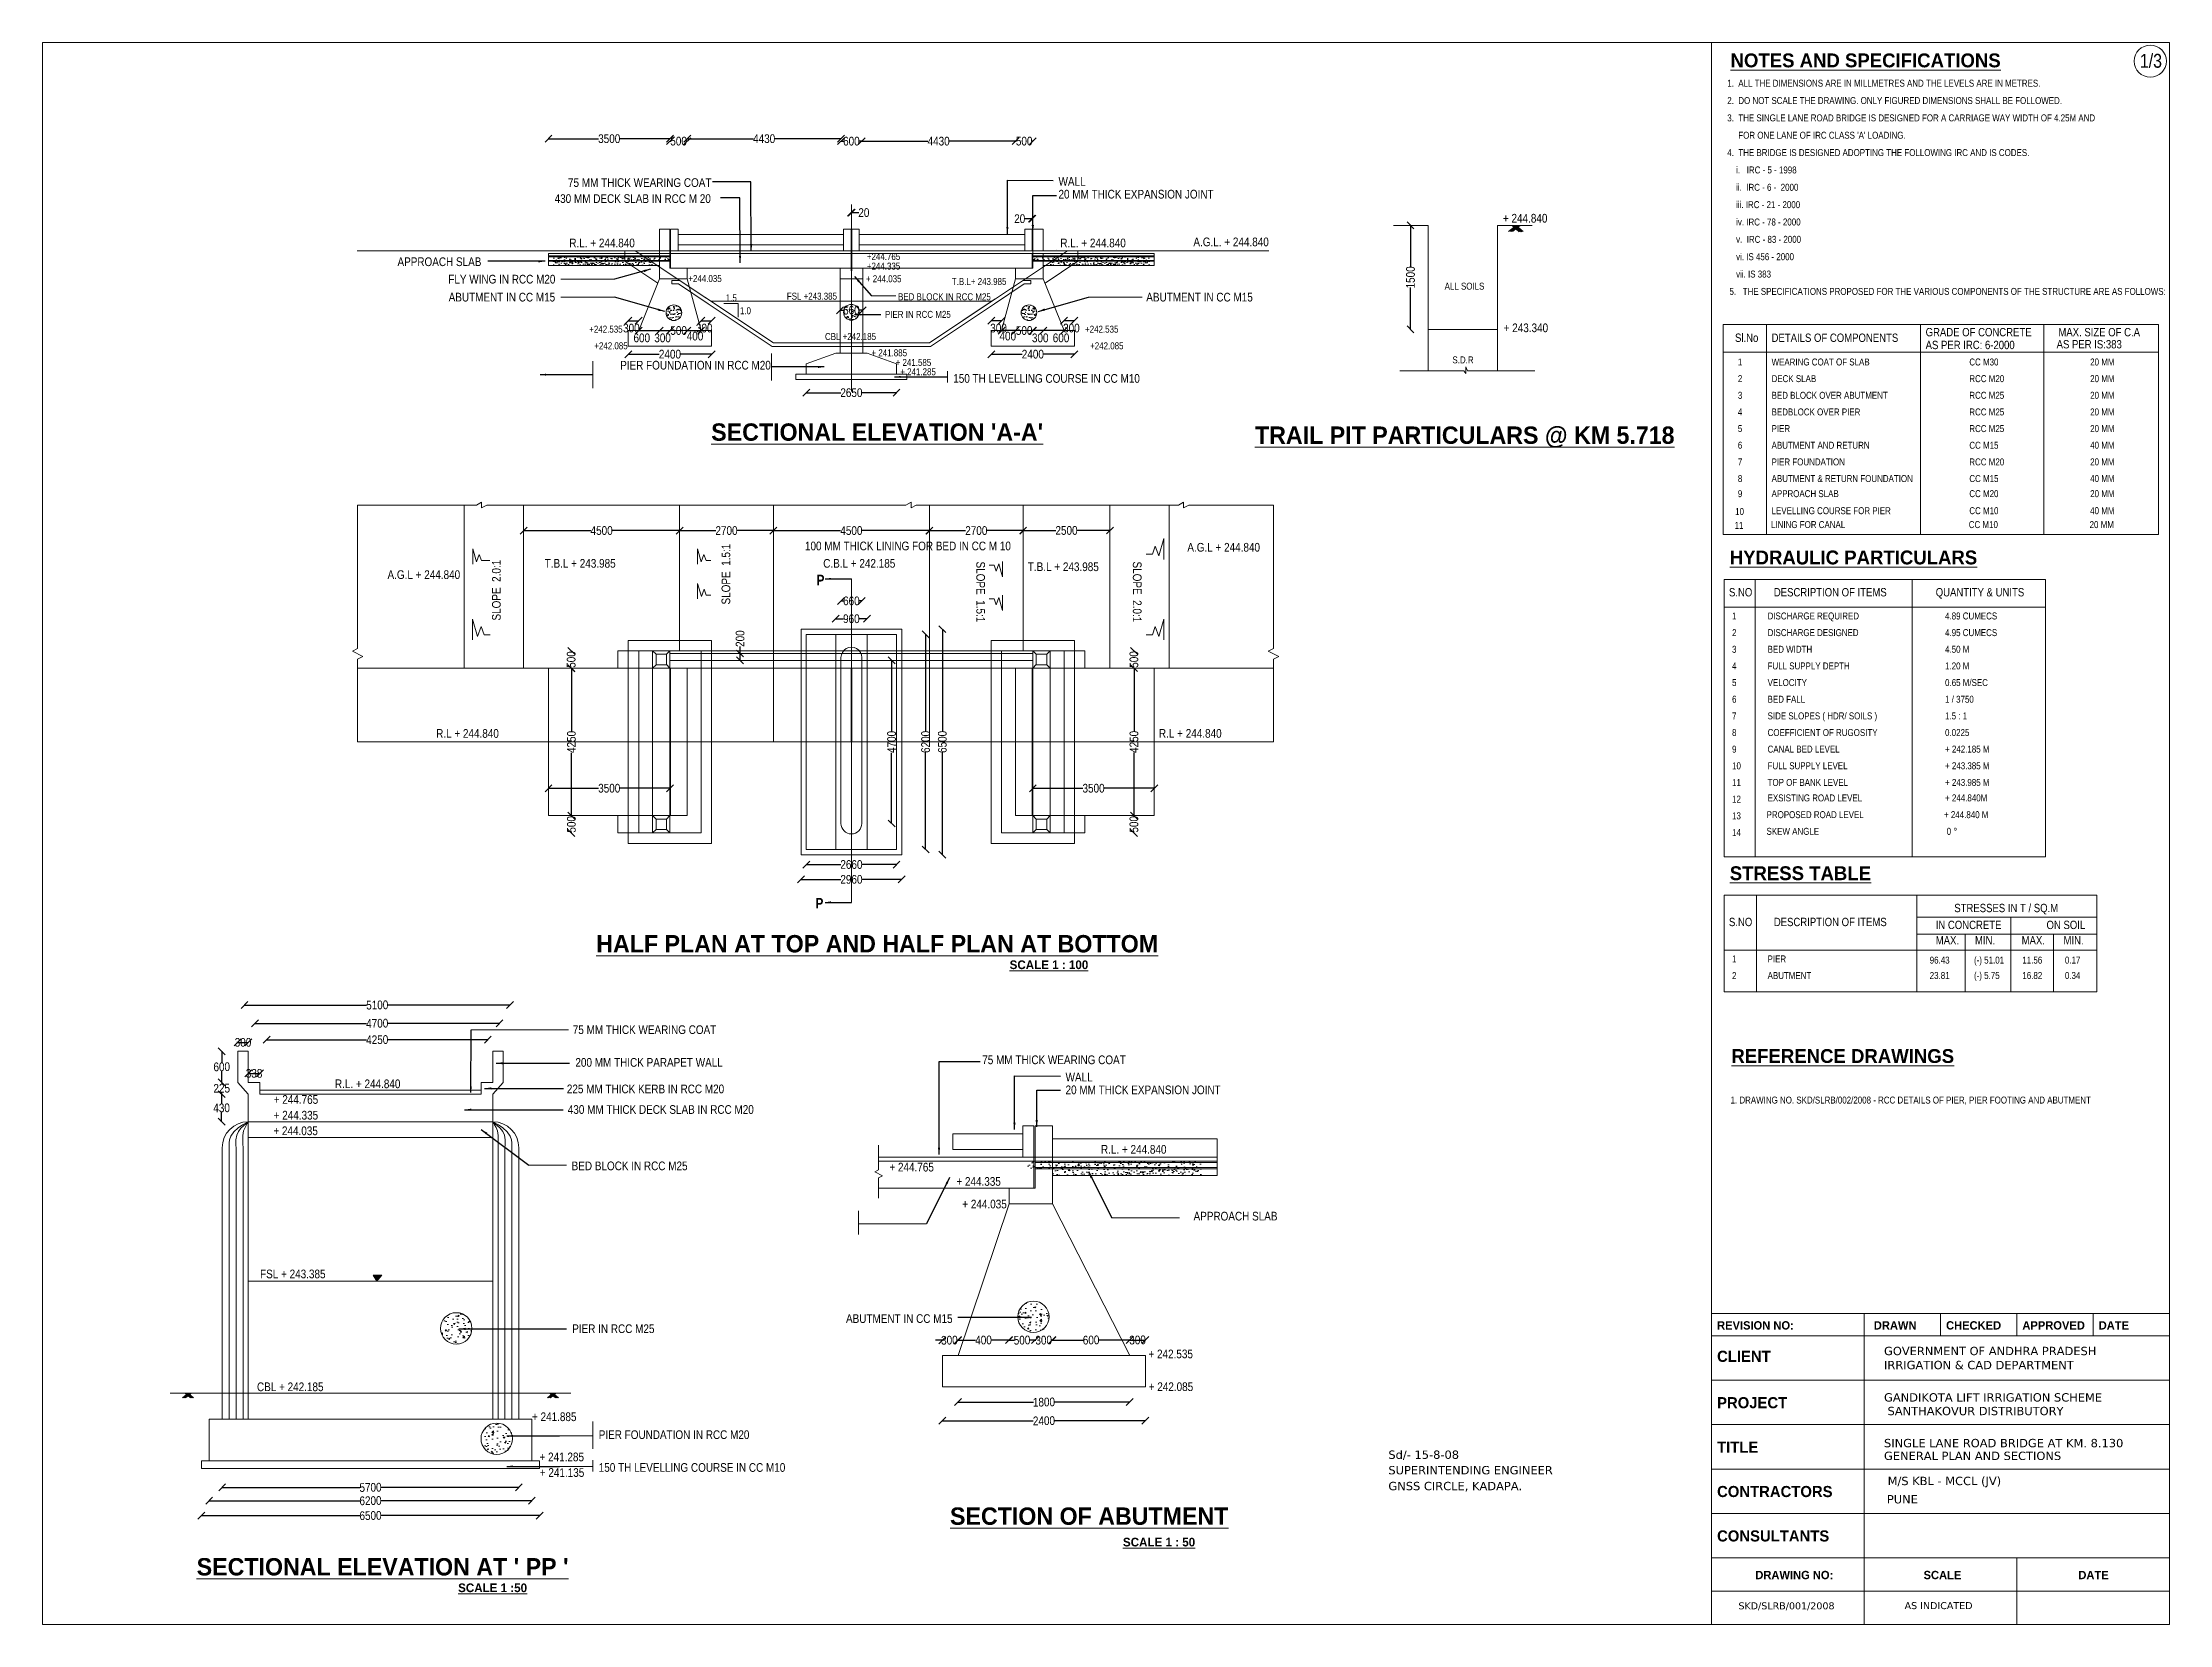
# Model space of a CAD drawing. Header units: millimetres. Extents: x 450481 to 511787, y -34722 to 10874.
import ezdxf
from ezdxf.enums import TextEntityAlignment as Align

# ---------------------------------------------------------------- set-up
doc = ezdxf.new("R2010")
doc.units = ezdxf.units.MM
doc.header["$LTSCALE"] = 300
doc.header["$MEASUREMENT"] = 0
doc.layers.add('MAIN', color=7, linetype='Continuous')
doc.styles.add('ARIAL NARROW', font='ARIALN.TTF', dxfattribs={"height": 250})
doc.styles.add('CITYBLUEPR', font='cityb___.ttf')
doc.styles.add('VERDANA', font='verdana.ttf')
doc.dimstyles.get("Standard").update_dxf_attribs({"dimtxt": 200, "dimasz": 200, "dimexe": 0.18, "dimexo": 0.0625, "dimgap": 0.09, "dimtad": 0, "dimdec": 0, "dimzin": 0, "dimdsep": 46, "dimtxsty": 'ARIAL NARROW', "dimcen": 0.0851, "dimdle": 0.1, "dimse1": 1, "dimse2": 1, "dimadec": 0, "dimazin": 0, "dimtfac": 1, "dimtdec": 0, "dimtofl": 0, "dimtmove": 0, "dimatfit": 3, "dimfxl": 1, "dimtolj": 1, "dimtzin": 0, "dimarcsym": 0})
doc.dimstyles.new('STANDARD$0', dxfattribs={"dimscale": 88.888889, "dimtxt": 0.02, "dimasz": 0.02, "dimexe": 0.05, "dimexo": 0.1, "dimgap": 0.002, "dimtad": 2, "dimdec": 0, "dimzin": 1, "dimdsep": 46, "dimtxsty": 'Standard', "dimcen": 0.09, "dimadec": 0, "dimazin": 0, "dimtfac": 1, "dimtdec": 4, "dimtofl": 0, "dimtmove": 0, "dimatfit": 3, "dimfxl": 1, "dimtolj": 1, "dimtzin": 1, "dimarcsym": 0})
doc.dimstyles.new('STANDARD$7', dxfattribs={"dimtxt": 2, "dimasz": 2, "dimexe": 1.25, "dimexo": 0.625, "dimtad": 1, "dimdec": 0, "dimlfac": 0.5, "dimdsep": 46, "dimtxsty": 'ARIAL NARROW', "dimcen": 2.5, "dimdle": 0.1, "dimse1": 1, "dimse2": 1, "dimadec": 0, "dimazin": 0, "dimtfac": 1, "dimtdec": 0, "dimtmove": 0, "dimatfit": 3, "dimfxl": 1, "dimtolj": 1, "dimtzin": 0, "dimarcsym": 0})

msp = doc.modelspace()

# ---------------------------------------------------------------- texts
at = {"layer": 'MAIN', "color": 0, "lineweight": 9}
for s, height, style, p in [('%%UNOTES AND SPECIFICATIONS', 400, 'CITYBLUEPR', (499136, 10159.5)), ('1/3', 400, 'ARIAL NARROW', (510934.6, 10148.1)), ('75 MM THICK WEARING COAT', 250, 'ARIAL NARROW', (465625.7, 6712.2)), ('WALL', 250, 'ARIAL NARROW', (479765.4, 6744.9)), ('430 MM DECK SLAB IN RCC M 20', 250, 'ARIAL NARROW', (465240.9, 6250.5)), ('+ 244.840', 250, 'ARIAL NARROW', (492575.4, 5684.4)), ('R.L. + 244.840', 250, 'ARIAL NARROW', (465665.6, 4972.4)), ('R.L. + 244.840', 250, 'ARIAL NARROW', (479818.1, 4972.4)), ('A.G.L. + 244.840', 250, 'ARIAL NARROW', (483652.6, 5002.2)), ('+ 244.035', 200, 'ARIAL NARROW', (474213.5, 3965.8)), ('T.B.L+ 243.985', 200, 'ARIAL NARROW', (476690, 3886.8)), ('+ 243.340', 250, 'ARIAL NARROW', (492595.8, 2526.5)), ('Sl.No     ', 240, 'ARIAL NARROW', (499265.1, 2245.3)), ('DETAILS OF COMPONENTS', 240, 'ARIAL NARROW', (500318.6, 2245.3)), ('GRADE OF CONCRETE', 240, 'ARIAL NARROW', (504758.8, 2406.7)), ('MAX. SIZE OF C.A', 240, 'ARIAL NARROW', (508585.4, 2406.7)), ('+ 241.885', 200, 'ARIAL NARROW', (474373.5, 1831.5)), ('AS PER IRC: 6-2000', 240, 'ARIAL NARROW', (504758.8, 2037.8)), ('AS PER IS:383', 240, 'ARIAL NARROW', (508534, 2058.2)), ('+ 241.585', 200, 'ARIAL NARROW', (475070.1, 1553.4)), ('+ 241.285', 200, 'ARIAL NARROW', (475204.3, 1284.4)), ('2', 200, 'ARIAL NARROW', (499347, 1086.5)), ('1', 200, 'ARIAL NARROW', (499347, 1566.5)), ('WEARING COAT OF SLAB', 200, 'ARIAL NARROW', (500318.6, 1566.5)), ('DECK SLAB', 200, 'ARIAL NARROW', (500318.6, 1086.5)), ('CC M30', 200, 'ARIAL NARROW', (506018.6, 1566.5)), ('RCC M20', 200, 'ARIAL NARROW', (506018.6, 1086.5)), ('20 MM', 200, 'ARIAL NARROW', (509501.7, 1566.5)), ('20 MM', 200, 'ARIAL NARROW', (509501.7, 1086.5)), ('3', 200, 'ARIAL NARROW', (499347, 606.5)), ('BED BLOCK OVER ABUTMENT', 200, 'ARIAL NARROW', (500318.6, 606.5)), ('RCC M25', 200, 'ARIAL NARROW', (506018.6, 606.5)), ('20 MM', 200, 'ARIAL NARROW', (509501.7, 606.5)), ('4', 200, 'ARIAL NARROW', (499347, 126.5)), ('BEDBLOCK OVER PIER', 200, 'ARIAL NARROW', (500318.6, 126.5)), ('RCC M25', 200, 'ARIAL NARROW', (506018.6, 126.5)), ('20 MM', 200, 'ARIAL NARROW', (509501.7, 126.5)), ('5', 200, 'ARIAL NARROW', (499347, -353.5)), ('PIER', 200, 'ARIAL NARROW', (500318.6, -353.5)), ('RCC M25', 200, 'ARIAL NARROW', (506018.6, -353.5)), ('20 MM', 200, 'ARIAL NARROW', (509501.7, -353.5)), ('6', 200, 'ARIAL NARROW', (499347, -833.5)), ('7', 200, 'ARIAL NARROW', (499347, -1313.5)), ('ABUTMENT AND RETURN', 200, 'ARIAL NARROW', (500318.6, -833.5)), ('PIER FOUNDATION', 200, 'ARIAL NARROW', (500318.6, -1313.5)), ('CC M15', 200, 'ARIAL NARROW', (506018.6, -833.5)), ('RCC M20', 200, 'ARIAL NARROW', (506018.6, -1313.5)), ('40 MM', 200, 'ARIAL NARROW', (509501.7, -833.5)), ('20 MM', 200, 'ARIAL NARROW', (509501.7, -1313.5)), ('8', 200, 'ARIAL NARROW', (499347, -1793.5)), ('ABUTMENT & RETURN FOUNDATION', 200, 'ARIAL NARROW', (500318.6, -1793.5)), ('CC M15', 200, 'ARIAL NARROW', (506018.6, -1793.5)), ('40 MM', 200, 'ARIAL NARROW', (509501.7, -1793.5)), ('9', 200, 'ARIAL NARROW', (499347, -2228.6)), ('APPROACH SLAB', 200, 'ARIAL NARROW', (500318.6, -2228.6)), ('CC M20', 200, 'ARIAL NARROW', (506018.6, -2228.6)), ('20 MM', 200, 'ARIAL NARROW', (509501.7, -2228.6)), ('11', 200, 'ARIAL NARROW', (499251.8, -3143.3)), ('10', 200, 'ARIAL NARROW', (499267.9, -2742.4)), ('LINING FOR CANAL', 200, 'ARIAL NARROW', (500302.6, -3120.7)), ('LEVELLING COURSE FOR PIER', 200, 'ARIAL NARROW', (500318.6, -2719.8)), ('CC M10', 200, 'ARIAL NARROW', (506002.5, -3120.7)), ('CC M10', 200, 'ARIAL NARROW', (506018.6, -2719.8)), ('20 MM', 200, 'ARIAL NARROW', (509485.6, -3120.7)), ('40 MM', 200, 'ARIAL NARROW', (509501.7, -2719.8)), ('100 MM THICK LINING FOR BED IN CC M 10', 250, 'ARIAL NARROW', (472457.1, -3761)), ('A.G.L + 244.840', 250, 'ARIAL NARROW', (483478.7, -3799.3)), ('T.B.L + 243.985', 250, 'ARIAL NARROW', (464954.1, -4262.5)), ('C.B.L + 242.185', 250, 'ARIAL NARROW', (472983, -4262.5)), ('T.B.L + 243.985', 250, 'ARIAL NARROW', (478880.7, -4359.9)), ('%%UHYDRAULIC PARTICULARS', 400, 'CITYBLUEPR', (499113.5, -4167.7)), ('S.NO', 240, 'ARIAL NARROW', (499090, -5089.9)), ('DESCRIPTION OF ITEMS', 240, 'ARIAL NARROW', (500383.3, -5089.9)), ('QUANTITY & UNITS', 240, 'ARIAL NARROW', (505050.1, -5089.9)), ('2', 200, 'ARIAL NARROW', (499179.7, -6234.2)), ('1', 200, 'ARIAL NARROW', (499179.7, -5754.2)), ('DISCHARGE REQUIRED', 200, 'ARIAL NARROW', (500203.9, -5754.2)), ('DISCHARGE DESIGNED', 200, 'ARIAL NARROW', (500203.9, -6234.2)), ('4.89 CUMECS', 200, 'ARIAL NARROW', (505319.2, -5754.2)), ('4.95 CUMECS', 200, 'ARIAL NARROW', (505319.2, -6234.2)), ('3', 200, 'ARIAL NARROW', (499179.7, -6714.2)), ('BED WIDTH', 200, 'ARIAL NARROW', (500203.9, -6714.2)), ('4.50 M', 200, 'ARIAL NARROW', (505319.2, -6714.2)), ('4', 200, 'ARIAL NARROW', (499179.7, -7194.2)), ('FULL SUPPLY DEPTH', 200, 'ARIAL NARROW', (500203.9, -7194.2)), ('1.20 M', 200, 'ARIAL NARROW', (505319.2, -7194.2)), ('5', 200, 'ARIAL NARROW', (499179.7, -7674.2)), ('6', 200, 'ARIAL NARROW', (499179.7, -8154.2)), ('VELOCITY', 200, 'ARIAL NARROW', (500203.9, -7674.2)), ('BED FALL', 200, 'ARIAL NARROW', (500203.9, -8154.2)), ('0.65 M/SEC', 200, 'ARIAL NARROW', (505319.2, -7674.2)), ('1 / 3750', 200, 'ARIAL NARROW', (505319.2, -8154.2)), ('7', 200, 'ARIAL NARROW', (499179.7, -8634.2)), ('SIDE SLOPES ( HDR/ SOILS )', 200, 'ARIAL NARROW', (500203.9, -8634.2)), ('1.5 : 1', 200, 'ARIAL NARROW', (505319.2, -8634.2)), ('8', 200, 'ARIAL NARROW', (499179.7, -9114.2)), ('COEFFICIENT OF RUGOSITY', 200, 'ARIAL NARROW', (500203.9, -9114.2)), ('0.0225', 200, 'ARIAL NARROW', (505319.2, -9114.2)), ('9', 200, 'ARIAL NARROW', (499179.7, -9594.2)), ('CANAL BED LEVEL', 200, 'ARIAL NARROW', (500203.9, -9591.6)), ('+ 242.185 M  ', 200, 'ARIAL NARROW', (505319, -9591.6)), ('10', 200, 'ARIAL NARROW', (499179.7, -10074.2)), ('11', 200, 'ARIAL NARROW', (499179.7, -10554.2)), ('TOP OF BANK LEVEL', 200, 'ARIAL NARROW', (500203.9, -10551.6)), ('FULL SUPPLY LEVEL', 200, 'ARIAL NARROW', (500203.9, -10071.6)), ('+ 243.385 M  ', 200, 'ARIAL NARROW', (505319, -10071.6)), ('+ 243.985 M   ', 200, 'ARIAL NARROW', (505319, -10551.6)), ('12', 200, 'ARIAL NARROW', (499179.7, -11034.2)), ('EXSISTING ROAD LEVEL', 200, 'ARIAL NARROW', (500203.9, -10998.8)), ('+ 244.840M', 200, 'ARIAL NARROW', (505319.2, -10998.8)), ('13', 200, 'ARIAL NARROW', (499179.7, -11514.2)), ('PROPOSED ROAD LEVEL', 200, 'ARIAL NARROW', (500173.7, -11481.4)), ('+ 244.840 M', 200, 'ARIAL NARROW', (505289, -11481.4)), ('14', 200, 'ARIAL NARROW', (499179.7, -11994.2)), ('SKEW ANGLE', 200, 'ARIAL NARROW', (500173.7, -11961.4)), ('0 %%D', 200, 'ARIAL NARROW', (505365.3, -11961.4)), ('%%USTRESS TABLE', 400, 'CITYBLUEPR', (499113.5, -13269.1)), ('       STRESSES IN T / SQ.M', 240, 'ARIAL NARROW', (505050.1, -14191.3)), ('S.NO', 240, 'ARIAL NARROW', (499090, -14593.5)), ('DESCRIPTION OF ITEMS', 240, 'ARIAL NARROW', (500383.3, -14593.5)), ('IN CONCRETE                 ON SOIL', 240, 'ARIAL NARROW', (505050.1, -14678.2)), ('MAX.      MIN.          MAX.       MIN.', 240, 'ARIAL NARROW', (505050.1, -15122.8)), ('2', 200, 'ARIAL NARROW', (499179.7, -16118.9)), ('1', 200, 'ARIAL NARROW', (499179.7, -15638.9)), ('ABUTMENT', 200, 'ARIAL NARROW', (500203.9, -16118.9)), ('PIER', 200, 'ARIAL NARROW', (500203.9, -15638.9)), ('96.43', 200, 'ARIAL NARROW', (504876.3, -15672.9)), ('23.81', 200, 'ARIAL NARROW', (504876.3, -16115.5)), ('(-) 51.01', 200, 'ARIAL NARROW', (506153.9, -15672.9)), ('(-) 5.75', 200, 'ARIAL NARROW', (506153.9, -16115.5)), ('11.56', 200, 'ARIAL NARROW', (507546.8, -15672.9)), ('16.82', 200, 'ARIAL NARROW', (507546.8, -16115.5)), ('0.17', 200, 'ARIAL NARROW', (508773.3, -15672.9)), ('0.34', 200, 'ARIAL NARROW', (508773.3, -16115.5)), ('75 MM THICK WEARING COAT', 250, 'ARIAL NARROW', (465764.6, -17703.2)), ('75 MM THICK WEARING COAT', 250, 'ARIAL NARROW', (477567, -18572)), ('%%UREFERENCE DRAWINGS', 400, 'CITYBLUEPR', (499160.2, -18538.1)), ('WALL', 250, 'ARIAL NARROW', (479968.8, -19071.5)), ('+ 244.765', 250, 'ARIAL NARROW', (457144.2, -19715.9)), ('R.L. + 244.840', 250, 'ARIAL NARROW', (458909.3, -19264.1)), ('1. DRAWING NO. SKD/SLRB/002/2008 - RCC DETAILS OF PIER, PIER FOOTING AND ABUTMENT', 200, 'ARIAL NARROW', (499135.6, -19707.2)), ('+ 244.335', 250, 'ARIAL NARROW', (457143, -20169.2)), ('+ 244.035', 250, 'ARIAL NARROW', (457134.6, -20617.9)), ('+ 244.765', 250, 'ARIAL NARROW', (474890.7, -21664.8)), ('R.L. + 244.840', 250, 'ARIAL NARROW', (480989.9, -21153.2)), ('+ 244.335', 250, 'ARIAL NARROW', (476821.4, -22077.1)), ('+ 244.035', 250, 'ARIAL NARROW', (476991.2, -22729.4)), ('FSL + 243.385', 250, 'ARIAL NARROW', (456750.8, -24744.3)), ('REVISION NO:', 240, 'CITYBLUEPR', (498747.5, -26221.1)), ('DRAWN', 240, 'CITYBLUEPR', (503265.1, -26221.1)), ('CHECKED', 240, 'CITYBLUEPR', (505347.5, -26221.1)), ('APPROVED', 240, 'CITYBLUEPR', (507547.5, -26221.1)), ('DATE', 240, 'CITYBLUEPR', (509747.5, -26221.1)), ('+ 242.535', 250, 'ARIAL NARROW', (482357.6, -27050.1)), ('CLIENT', 320, 'CITYBLUEPR', (498747.5, -27152.8)), ('GOVERNMENT OF ANDHRA PRADESH', 240, 'VERDANA', (503559.1, -26959.6)), ('IRRIGATION & CAD DEPARTMENT', 240, 'VERDANA', (503559.1, -27364.1)), ('CBL + 242.185', 250, 'ARIAL NARROW', (456661.5, -27997.4)), ('+ 242.085', 250, 'ARIAL NARROW', (482365.1, -27994)), ('PROJECT', 320, 'CITYBLUEPR', (498747.5, -28490.3)), ('GANDIKOTA LIFT IRRIGATION SCHEME', 240, 'VERDANA', (503559.1, -28297.1)), ('+ 241.885', 250, 'ARIAL NARROW', (464588.9, -28859.8)), ('SANTHAKOVUR DISTRIBUTORY ', 240, 'VERDANA', (503660.8, -28690.1)), ('SINGLE LANE ROAD BRIDGE AT KM. 8.130', 240, 'VERDANA', (503559.1, -29614.4)), ('+ 241.285', 250, 'ARIAL NARROW', (464805.5, -30018.3)), ('Sd/- 15-8-08', 240, 'VERDANA', (489273.1, -29948.6)), ('TITLE', 320, 'CITYBLUEPR', (498747.5, -29770.3)), ('GENERAL PLAN AND SECTIONS', 240, 'VERDANA', (503559.1, -29981.6)), ('+ 241.135', 250, 'ARIAL NARROW', (464814.1, -30467.5)), ('GNSS CIRCLE, KADAPA.', 240, 'VERDANA', (489273.1, -30852.6)), ('SUPERINTENDING ENGINEER', 240, 'VERDANA', (489273.1, -30394.6)), ('M/S KBL - MCCL (JV)', 240, 'VERDANA', (503663.2, -30705.6)), ('CONTRACTORS', 320, 'CITYBLUEPR', (498747.5, -31050.3)), ('PUNE', 240, 'VERDANA', (503642.2, -31233.2)), ('CONSULTANTS', 320, 'CITYBLUEPR', (498747.5, -32330.3)), ('DRAWING NO:', 240, 'CITYBLUEPR', (499850.4, -33417.4)), ('SCALE', 240, 'CITYBLUEPR', (504698.9, -33417.4)), ('DATE', 240, 'CITYBLUEPR', (509161.1, -33417.4)), ('SKD/SLRB/001/2008', 200, 'VERDANA', (499363.2, -34285.6)), ('AS INDICATED', 200, 'VERDANA', (504152.2, -34279.3))]:
    msp.add_text(s, height=height, dxfattribs=dict(at, style=style)).set_placement(p)
at = {"layer": 'MAIN', "color": 0, "lineweight": 9, "style": 'CITYBLUEPR'}
for s, height, p in [("%%USECTIONAL ELEVATION 'A-A'", 500, (474538.5, -603.2)), ('%%UTRAIL PIT PARTICULARS @ KM 5.718', 500, (491474.8, -692.5)), ('%%uHALF PLAN AT TOP AND HALF PLAN AT BOTTOM', 500, (474538.5, -15350.7)), ('%%uSCALE 1 : 100', 250, (479489.6, -15832.8)), ('%%USECTION OF ABUTMENT', 500, (480649, -31849.8)), ('%%USCALE 1 : 50', 250, (482662.7, -32473.1)), ("%%uSECTIONAL ELEVATION AT ' PP '", 500, (460282.8, -33309.5)), ('%%USCALE 1 :50', 250, (463453.2, -33790.4))]:
    msp.add_text(s, height=height, dxfattribs=at).set_placement(p, align=Align.CENTER)
at = {"layer": 'MAIN', "color": 0, "lineweight": 9, "style": 'ARIAL NARROW'}
for s, p in [('A.G.L + 244.840', (460424, -4587.7)), ('R.L + 244.840', (461826.3, -9165)), ('R.L + 244.840', (482659.5, -9163.2))]:
    msp.add_text(s, height=250, rotation=360, dxfattribs=at).set_placement(p)
at = {"layer": 'MAIN', "color": 0, "lineweight": 9, "insert": (499041.3, 9802.4), "char_height": 200, "width": 15776.667, "attachment_point": 1, "line_spacing_factor": 1.5, "style": 'CITYBLUEPR'}
msp.add_mtext("{\\fArial Narrow|b0|i0|c0|p34;1.  ALL THE DIMENSIONS ARE IN MILLMETRES AND THE LEVELS ARE IN METRES.\\P2.  DO NOT SCALE THE DRAWING. ONLY FIGURED DIMENSIONS SHALL BE FOLLOWED.\\P3.  THE SINGLE LANE ROAD BRIDGE IS DESIGNED FOR A CARRIAGE WAY WIDTH OF 4.25M AND\\P     FOR ONE LANE OF IRC CLASS 'A' LOADING.\\P4.  THE BRIDGE IS DESIGNED ADOPTING THE FOLLOWING IRC AND IS CODES.\\P    i.   IRC - 5 - 1998\\P    ii.  IRC - 6 -  2000\\P    iii. IRC - 21 - 2000\\P    iv. IRC - 78 - 2000\\P    v.  IRC - 83 - 2000\\P    vi. IS 456 - 2000\\P    vii. IS 383\\P 5.   THE SPECIFICATIONS PROPOSED FOR THE VARIOUS COMPONENTS OF THE STRUCTURE ARE AS FOLLOWS:}", dxfattribs=at)
at = {"layer": 'MAIN', "color": 0, "lineweight": 9, "style": 'ARIAL NARROW'}
for s, insert, char_height, attachment_point in [('20 MM THICK EXPANSION JOINT', (479764.5, 6501.8), 250, 4), ('APPROACH SLAB', (460711.7, 4554.6), 250, 4), ('FLY WING IN RCC M20', (465262.8, 4052), 250, 6), ('\\PALL SOILS', (490894.4, 4017.2), 200, 4), ('ABUTMENT IN CC M15', (465257.3, 3534.1), 250, 6), ('PIER IN RCC M25', (474762.4, 3037.8), 200, 4), ('BED BLOCK IN RCC M25', (475140, 3544.3), 200, 4), ('ABUTMENT IN CC M15', (485365, 3534.1), 250, 6), ('CBL +242.185', (473034.1, 2398.9), 200, 4), ('PIER FOUNDATION IN RCC M20 ', (467129.7, 1572.6), 250, 4), (' \\P150 TH LEVELLING COURSE IN CC M10', (476731.3, 1399.6), 250, 4), ('S.D.R', (491119, 1725.8), 200, 4), ('{\\fArial Narrow|b1|i0|c0|p34;P}', (472788.5, -4616.2), 300, 4), ('{\\fArial Narrow|b1|i0|c0|p34;P}', (472757.1, -13932), 300, 4), ('200 MM THICK PARAPET WALL', (465839.9, -18523.5), 250, 4), ('225 MM THICK KERB IN RCC M20', (465593.4, -19288.3), 250, 4), ('20 MM THICK EXPANSION JOINT', (479967.9, -19314.6), 250, 4), ('430 MM THICK DECK SLAB IN RCC M20', (465620.4, -19881.4), 250, 4), ('BED BLOCK IN RCC M25', (465731.3, -21506.1), 250, 4), ('APPROACH SLAB', (483657.6, -22955), 250, 4), ('PIER IN RCC M25', (465747.9, -26199.1), 250, 4), ('ABUTMENT IN CC M15', (473640.2, -25907.8), 250, 4), ('PIER FOUNDATION IN RCC M20', (466512.2, -29253.4), 250, 4), (' \\P150 TH LEVELLING COURSE IN CC M10', (466512.2, -29990.9), 250, 4)]:
    msp.add_mtext(s, dxfattribs=dict(at, insert=insert, char_height=char_height, attachment_point=attachment_point))
at = {"layer": 'MAIN', "color": 0, "lineweight": 9, "char_height": 200, "width": 2930.825, "attachment_point": 1, "style": 'ARIAL NARROW'}
for s, insert in [(' +244.765', (474177.3, 4805.1)), (' +244.335', (474177.3, 4530.1)), (' +244.035', (469031.3, 4172.5)), ('1.5', (470174.6, 3615.9)), ('1.0', (470581.6, 3243.5)), ('FSL +243.385', (471933.8, 3663.2)), (' +242.535', (466175.4, 2712.1)), (' +242.535', (480466.4, 2712.1)), (' +242.085', (466321.3, 2233.1)), (' +242.085', (480612.3, 2233.1))]:
    msp.add_mtext(s, dxfattribs=dict(at, insert=insert))
at = {"layer": 'MAIN', "color": 0, "lineweight": 9, "char_height": 250, "attachment_point": 4, "style": 'ARIAL NARROW'}
for s, insert, rotation in [('SLOPE  1.5:1', (470179.9, -5323.7), 90), ('SLOPE  2.0:1', (463563, -5785.6), 90), ('SLOPE  1.5:1', (477519.2, -4084.5), 270), ('SLOPE  2.0:1', (482032.1, -4084.5), 270)]:
    msp.add_mtext(s, dxfattribs=dict(at, insert=insert, rotation=rotation))

# ---------------------------------------------------------------- blocks, each defined once
blk = doc.blocks.new('_Oblique')
at = {"color": 0, "linetype": 'ByBlock', "lineweight": -2}
blk.add_line((-0.5, -0.5), (0.5, 0.5), dxfattribs=at)
blk = doc.blocks.new('*D2')
at = {"layer": 'Defpoints', "color": 0, "lineweight": 9, "transparency": 16777216}
for p in [(473805, 5971), (473805, 5642), (473785, 5492)]:
    blk.add_point(p, dxfattribs=at)
at = {"layer": 'MAIN', "color": 0, "lineweight": -2, "transparency": 16777216}
for p, q in [((473785, 5971), (473805, 5971)), ((473805, 5971), (474005, 5971))]:
    blk.add_line(p, q, dxfattribs=at)
at = {"layer": 'MAIN', "color": 0, "lineweight": -2, "transparency": 16777216, "xscale": 200, "yscale": 200, "zscale": 200, "rotation": 180}
blk.add_blockref('_Oblique', (473785, 5971), dxfattribs=at)
at = {"layer": 'MAIN', "color": 0, "lineweight": -2, "transparency": 16777216, "xscale": 200, "yscale": 200, "zscale": 200}
blk.add_blockref('_Oblique', (473805, 5971), dxfattribs=at)
at = {"layer": 'MAIN', "color": 0, "lineweight": 9, "transparency": 16777216, "insert": (474154, 5971), "char_height": 250, "attachment_point": 5, "style": 'ARIAL NARROW'}
blk.add_mtext('\\A1;20', dxfattribs=at)
blk = doc.blocks.new('*D3')
at = {"layer": 'Defpoints', "color": 0, "lineweight": 9, "transparency": 16777216}
for p in [(472495, 1317), (475095, 1317), (475095, 781)]:
    blk.add_point(p, dxfattribs=at)
at = {"layer": 'MAIN', "color": 0, "lineweight": -2, "transparency": 16777216}
for p, q in [((472495, 781), (473488, 781)), ((475096, 781), (474103, 781))]:
    blk.add_line(p, q, dxfattribs=at)
at = {"layer": 'MAIN', "color": 0, "lineweight": -2, "transparency": 16777216, "xscale": 200, "yscale": 200, "zscale": 200, "rotation": 180}
blk.add_blockref('_Oblique', (472495, 781), dxfattribs=at)
at = {"layer": 'MAIN', "color": 0, "lineweight": -2, "transparency": 16777216, "xscale": 200, "yscale": 200, "zscale": 200}
blk.add_blockref('_Oblique', (475095, 781), dxfattribs=at)
at = {"layer": 'MAIN', "color": 0, "lineweight": 9, "transparency": 16777216, "insert": (473795, 781), "char_height": 250, "attachment_point": 5, "style": 'ARIAL NARROW'}
blk.add_mtext('\\A1;2650', dxfattribs=at)
blk = doc.blocks.new('*D4')
at = {"layer": 'Defpoints', "color": 0, "lineweight": 9, "transparency": 16777216}
for p in [(474095, 8031), (473495, 3121), (474095, 3121)]:
    blk.add_point(p, dxfattribs=at)
at = {"layer": 'MAIN', "color": 0, "lineweight": -2, "transparency": 16777216}
for p, q in [((473495, 8031), (473569, 8031)), ((474095, 8031), (474022, 8031))]:
    blk.add_line(p, q, dxfattribs=at)
at = {"layer": 'MAIN', "color": 0, "lineweight": -2, "transparency": 16777216, "xscale": 200, "yscale": 200, "zscale": 200, "rotation": 180}
blk.add_blockref('_Oblique', (473495, 8031), dxfattribs=at)
at = {"layer": 'MAIN', "color": 0, "lineweight": -2, "transparency": 16777216, "xscale": 200, "yscale": 200, "zscale": 200}
blk.add_blockref('_Oblique', (474095, 8031), dxfattribs=at)
at = {"layer": 'MAIN', "color": 0, "lineweight": 9, "transparency": 16777216, "insert": (473795, 8031), "char_height": 250, "attachment_point": 5, "style": 'ARIAL NARROW'}
blk.add_mtext('\\A1;600', dxfattribs=at)
blk = doc.blocks.new('*D5')
at = {"layer": 'Defpoints', "color": 0, "lineweight": 9, "transparency": 16777216}
for p in [(469066, 8102), (473496, 4367), (469066, 4217)]:
    blk.add_point(p, dxfattribs=at)
at = {"layer": 'MAIN', "color": 0, "lineweight": -2, "transparency": 16777216}
for p, q in [((469066, 8102), (470971, 8102)), ((473496, 8102), (471591, 8102))]:
    blk.add_line(p, q, dxfattribs=at)
at = {"layer": 'MAIN', "color": 0, "lineweight": -2, "transparency": 16777216, "xscale": 200, "yscale": 200, "zscale": 200, "rotation": 180}
blk.add_blockref('_Oblique', (469066, 8102), dxfattribs=at)
at = {"layer": 'MAIN', "color": 0, "lineweight": -2, "transparency": 16777216, "xscale": 200, "yscale": 200, "zscale": 200}
blk.add_blockref('_Oblique', (473496, 8102), dxfattribs=at)
at = {"layer": 'MAIN', "color": 0, "lineweight": 9, "transparency": 16777216, "insert": (471281, 8102), "char_height": 250, "attachment_point": 5, "style": 'ARIAL NARROW'}
blk.add_mtext('\\A1;4430', dxfattribs=at)
blk = doc.blocks.new('*D6')
at = {"layer": 'Defpoints', "color": 0, "lineweight": 9, "transparency": 16777216}
for p in [(479016, 5796), (478996, 5317), (479016, 5467)]:
    blk.add_point(p, dxfattribs=at)
at = {"layer": 'MAIN', "color": 0, "lineweight": -2, "transparency": 16777216}
for p, q in [((478996, 5796), (478796, 5796)), ((479016, 5796), (478995, 5796))]:
    blk.add_line(p, q, dxfattribs=at)
at = {"layer": 'MAIN', "color": 0, "lineweight": -2, "transparency": 16777216, "xscale": 200, "yscale": 200, "zscale": 200, "rotation": 180}
blk.add_blockref('_Oblique', (478996, 5796), dxfattribs=at)
at = {"layer": 'MAIN', "color": 0, "lineweight": -2, "transparency": 16777216, "xscale": 200, "yscale": 200, "zscale": 200}
blk.add_blockref('_Oblique', (479016, 5796), dxfattribs=at)
at = {"layer": 'MAIN', "color": 0, "lineweight": 9, "transparency": 16777216, "insert": (478647, 5796), "char_height": 250, "attachment_point": 5, "style": 'ARIAL NARROW'}
blk.add_mtext('\\A1;20', dxfattribs=at)
blk = doc.blocks.new('*D7')
at = {"layer": 'Defpoints', "color": 0, "lineweight": 9, "transparency": 16777216}
for p in [(468565, 8032), (468565, 3416), (469065, 3416)]:
    blk.add_point(p, dxfattribs=at)
at = {"layer": 'MAIN', "color": 0, "lineweight": -2, "transparency": 16777216}
for p, q in [((468565, 8032), (468589, 8032)), ((469066, 8032), (469042, 8032))]:
    blk.add_line(p, q, dxfattribs=at)
at = {"layer": 'MAIN', "color": 0, "lineweight": -2, "transparency": 16777216, "xscale": 200, "yscale": 200, "zscale": 200, "rotation": 180}
blk.add_blockref('_Oblique', (468565, 8032), dxfattribs=at)
at = {"layer": 'MAIN', "color": 0, "lineweight": -2, "transparency": 16777216, "xscale": 200, "yscale": 200, "zscale": 200}
blk.add_blockref('_Oblique', (469065, 8032), dxfattribs=at)
at = {"layer": 'MAIN', "color": 0, "lineweight": 9, "transparency": 16777216, "insert": (468815, 8032), "char_height": 250, "attachment_point": 5, "style": 'ARIAL NARROW'}
blk.add_mtext('\\A1;500', dxfattribs=at)
blk = doc.blocks.new('*D8')
at = {"layer": 'Defpoints', "color": 0, "lineweight": 9, "transparency": 16777216}
for p in [(478525, 8031), (474095, 4297), (478525, 4147)]:
    blk.add_point(p, dxfattribs=at)
at = {"layer": 'MAIN', "color": 0, "lineweight": -2, "transparency": 16777216}
for p, q in [((474095, 8031), (476000, 8031)), ((478526, 8031), (476620, 8031))]:
    blk.add_line(p, q, dxfattribs=at)
at = {"layer": 'MAIN', "color": 0, "lineweight": -2, "transparency": 16777216, "xscale": 200, "yscale": 200, "zscale": 200, "rotation": 180}
blk.add_blockref('_Oblique', (474095, 8031), dxfattribs=at)
at = {"layer": 'MAIN', "color": 0, "lineweight": -2, "transparency": 16777216, "xscale": 200, "yscale": 200, "zscale": 200}
blk.add_blockref('_Oblique', (478525, 8031), dxfattribs=at)
at = {"layer": 'MAIN', "color": 0, "lineweight": 9, "transparency": 16777216, "insert": (476310, 8031), "char_height": 250, "attachment_point": 5, "style": 'ARIAL NARROW'}
blk.add_mtext('\\A1;4430', dxfattribs=at)
blk = doc.blocks.new('*D9')
at = {"layer": 'Defpoints', "color": 0, "lineweight": 9, "transparency": 16777216}
for p in [(479025, 8032), (478525, 3416), (479025, 3416)]:
    blk.add_point(p, dxfattribs=at)
at = {"layer": 'MAIN', "color": 0, "lineweight": -2, "transparency": 16777216}
for p, q in [((478525, 8032), (478549, 8032)), ((479026, 8032), (479002, 8032))]:
    blk.add_line(p, q, dxfattribs=at)
at = {"layer": 'MAIN', "color": 0, "lineweight": -2, "transparency": 16777216, "xscale": 200, "yscale": 200, "zscale": 200, "rotation": 180}
blk.add_blockref('_Oblique', (478525, 8032), dxfattribs=at)
at = {"layer": 'MAIN', "color": 0, "lineweight": -2, "transparency": 16777216, "xscale": 200, "yscale": 200, "zscale": 200}
blk.add_blockref('_Oblique', (479025, 8032), dxfattribs=at)
at = {"layer": 'MAIN', "color": 0, "lineweight": 9, "transparency": 16777216, "insert": (478775, 8032), "char_height": 250, "attachment_point": 5, "style": 'ARIAL NARROW'}
blk.add_mtext('\\A1;500', dxfattribs=at)
blk = doc.blocks.new('*D10')
at = {"layer": 'Defpoints', "color": 0, "lineweight": 9, "transparency": 16777216}
for p in [(473496, 8031), (473496, 3121), (474095, 3121)]:
    blk.add_point(p, dxfattribs=at)
at = {"layer": 'MAIN', "color": 0, "lineweight": -2, "transparency": 16777216}
for p, q in [((473495, 8031), (473569, 8031)), ((474096, 8031), (474022, 8031))]:
    blk.add_line(p, q, dxfattribs=at)
at = {"layer": 'MAIN', "color": 0, "lineweight": -2, "transparency": 16777216, "xscale": 200, "yscale": 200, "zscale": 200, "rotation": 180}
blk.add_blockref('_Oblique', (473496, 8031), dxfattribs=at)
at = {"layer": 'MAIN', "color": 0, "lineweight": -2, "transparency": 16777216, "xscale": 200, "yscale": 200, "zscale": 200}
blk.add_blockref('_Oblique', (474095, 8031), dxfattribs=at)
at = {"layer": 'MAIN', "color": 0, "lineweight": 9, "transparency": 16777216, "insert": (473795, 8031), "char_height": 250, "attachment_point": 5, "style": 'ARIAL NARROW'}
blk.add_mtext('\\A1;600', dxfattribs=at)
blk = doc.blocks.new('*D11')
at = {"layer": 'Defpoints', "color": 0, "lineweight": 9, "transparency": 16777216}
for p in [(469066, 2572), (469465, 2572), (469465, 2572)]:
    blk.add_point(p, dxfattribs=at)
at = {"layer": 'MAIN', "color": 0, "lineweight": -2, "transparency": 16777216}
blk.add_line((469066, 2572), (469466, 2572), dxfattribs=at)
at = {"layer": 'MAIN', "color": 0, "lineweight": -2, "transparency": 16777216, "xscale": 200, "yscale": 200, "zscale": 200, "rotation": 180}
blk.add_blockref('_Oblique', (469066, 2572), dxfattribs=at)
at = {"layer": 'MAIN', "color": 0, "lineweight": -2, "transparency": 16777216, "xscale": 200, "yscale": 200, "zscale": 200}
blk.add_blockref('_Oblique', (469465, 2572), dxfattribs=at)
at = {"layer": 'MAIN', "color": 0, "lineweight": 9, "transparency": 16777216, "insert": (469288, 2412), "char_height": 250, "attachment_point": 5, "style": 'ARIAL NARROW'}
blk.add_mtext('\\A1;400', dxfattribs=at)
blk = doc.blocks.new('*D12')
at = {"layer": 'Defpoints', "color": 0, "lineweight": 9, "transparency": 16777216}
for p in [(465065, 8102), (468565, 4555), (465065, 4105)]:
    blk.add_point(p, dxfattribs=at)
at = {"layer": 'MAIN', "color": 0, "lineweight": -2, "transparency": 16777216}
for p, q in [((465065, 8102), (466510, 8102)), ((468566, 8102), (467121, 8102))]:
    blk.add_line(p, q, dxfattribs=at)
at = {"layer": 'MAIN', "color": 0, "lineweight": -2, "transparency": 16777216, "xscale": 200, "yscale": 200, "zscale": 200, "rotation": 180}
blk.add_blockref('_Oblique', (465065, 8102), dxfattribs=at)
at = {"layer": 'MAIN', "color": 0, "lineweight": -2, "transparency": 16777216, "xscale": 200, "yscale": 200, "zscale": 200}
blk.add_blockref('_Oblique', (468565, 8102), dxfattribs=at)
at = {"layer": 'MAIN', "color": 0, "lineweight": 9, "transparency": 16777216, "insert": (466815, 8102), "char_height": 250, "attachment_point": 5, "style": 'ARIAL NARROW'}
blk.add_mtext('\\A1;3500', dxfattribs=at)
blk = doc.blocks.new('*D13')
at = {"layer": 'Defpoints', "color": 0, "lineweight": 9, "transparency": 16777216}
for p in [(467365, 2191), (469765, 2191), (469765, 1891)]:
    blk.add_point(p, dxfattribs=at)
at = {"layer": 'MAIN', "color": 0, "lineweight": -2, "transparency": 16777216}
for p, q in [((467365, 1891), (468258, 1891)), ((469766, 1891), (468873, 1891))]:
    blk.add_line(p, q, dxfattribs=at)
at = {"layer": 'MAIN', "color": 0, "lineweight": -2, "transparency": 16777216, "xscale": 200, "yscale": 200, "zscale": 200, "rotation": 180}
blk.add_blockref('_Oblique', (467365, 1891), dxfattribs=at)
at = {"layer": 'MAIN', "color": 0, "lineweight": -2, "transparency": 16777216, "xscale": 200, "yscale": 200, "zscale": 200}
blk.add_blockref('_Oblique', (469765, 1891), dxfattribs=at)
at = {"layer": 'MAIN', "color": 0, "lineweight": 9, "transparency": 16777216, "insert": (468565, 1891), "char_height": 250, "attachment_point": 5, "style": 'ARIAL NARROW'}
blk.add_mtext('\\A1;2400', dxfattribs=at)
blk = doc.blocks.new('*D14')
at = {"layer": 'Defpoints', "color": 0, "lineweight": 9, "transparency": 16777216}
for p in [(468565, 2572), (469065, 2572), (469065, 2572)]:
    blk.add_point(p, dxfattribs=at)
at = {"layer": 'MAIN', "color": 0, "lineweight": -2, "transparency": 16777216}
for p, q in [((468565, 2572), (468589, 2572)), ((469066, 2572), (469042, 2572))]:
    blk.add_line(p, q, dxfattribs=at)
at = {"layer": 'MAIN', "color": 0, "lineweight": -2, "transparency": 16777216, "xscale": 200, "yscale": 200, "zscale": 200, "rotation": 180}
blk.add_blockref('_Oblique', (468565, 2572), dxfattribs=at)
at = {"layer": 'MAIN', "color": 0, "lineweight": -2, "transparency": 16777216, "xscale": 200, "yscale": 200, "zscale": 200}
blk.add_blockref('_Oblique', (469065, 2572), dxfattribs=at)
at = {"layer": 'MAIN', "color": 0, "lineweight": 9, "transparency": 16777216, "insert": (468815, 2572), "char_height": 250, "attachment_point": 5, "style": 'ARIAL NARROW'}
blk.add_mtext('\\A1;500', dxfattribs=at)
blk = doc.blocks.new('*D15')
at = {"layer": 'Defpoints', "color": 0, "lineweight": 9, "transparency": 16777216}
for p in [(468265, 2572), (468565, 2572), (468565, 2572)]:
    blk.add_point(p, dxfattribs=at)
at = {"layer": 'MAIN', "color": 0, "lineweight": -2, "transparency": 16777216}
blk.add_line((468265, 2572), (468565, 2572), dxfattribs=at)
at = {"layer": 'MAIN', "color": 0, "lineweight": -2, "transparency": 16777216, "xscale": 200, "yscale": 200, "zscale": 200, "rotation": 180}
blk.add_blockref('_Oblique', (468265, 2572), dxfattribs=at)
at = {"layer": 'MAIN', "color": 0, "lineweight": -2, "transparency": 16777216, "xscale": 200, "yscale": 200, "zscale": 200}
blk.add_blockref('_Oblique', (468565, 2572), dxfattribs=at)
at = {"layer": 'MAIN', "color": 0, "lineweight": 9, "transparency": 16777216, "insert": (468353, 2360), "char_height": 250, "attachment_point": 5, "style": 'ARIAL NARROW'}
blk.add_mtext('\\A1;300', dxfattribs=at)
blk = doc.blocks.new('*D16')
at = {"layer": 'Defpoints', "color": 0, "lineweight": 9, "transparency": 16777216}
for p in [(467665, 2572), (468265, 2572), (468265, 2572)]:
    blk.add_point(p, dxfattribs=at)
at = {"layer": 'MAIN', "color": 0, "lineweight": -2, "transparency": 16777216}
blk.add_line((467665, 2572), (468265, 2572), dxfattribs=at)
at = {"layer": 'MAIN', "color": 0, "lineweight": -2, "transparency": 16777216, "xscale": 200, "yscale": 200, "zscale": 200, "rotation": 180}
blk.add_blockref('_Oblique', (467665, 2572), dxfattribs=at)
at = {"layer": 'MAIN', "color": 0, "lineweight": -2, "transparency": 16777216, "xscale": 200, "yscale": 200, "zscale": 200}
blk.add_blockref('_Oblique', (468265, 2572), dxfattribs=at)
at = {"layer": 'MAIN', "color": 0, "lineweight": 9, "transparency": 16777216, "insert": (467753, 2360), "char_height": 250, "attachment_point": 5, "style": 'ARIAL NARROW'}
blk.add_mtext('\\A1;600', dxfattribs=at)
blk = doc.blocks.new('*D17')
at = {"layer": 'Defpoints', "color": 0, "lineweight": 9, "transparency": 16777216}
for p in [(467366, 2855), (467665, 2855), (467665, 2855)]:
    blk.add_point(p, dxfattribs=at)
at = {"layer": 'MAIN', "color": 0, "lineweight": -2, "transparency": 16777216}
blk.add_line((467365, 2855), (467665, 2855), dxfattribs=at)
at = {"layer": 'MAIN', "color": 0, "lineweight": -2, "transparency": 16777216, "xscale": 200, "yscale": 200, "zscale": 200, "rotation": 180}
blk.add_blockref('_Oblique', (467366, 2855), dxfattribs=at)
at = {"layer": 'MAIN', "color": 0, "lineweight": -2, "transparency": 16777216, "xscale": 200, "yscale": 200, "zscale": 200}
blk.add_blockref('_Oblique', (467665, 2855), dxfattribs=at)
at = {"layer": 'MAIN', "color": 0, "lineweight": 9, "transparency": 16777216, "insert": (467453, 2643), "char_height": 250, "attachment_point": 5, "style": 'ARIAL NARROW'}
blk.add_mtext('\\A1;300', dxfattribs=at)
blk = doc.blocks.new('*D18')
at = {"layer": 'Defpoints', "color": 0, "lineweight": 9, "transparency": 16777216}
for p in [(469466, 2855), (469765, 2855), (469765, 2855)]:
    blk.add_point(p, dxfattribs=at)
at = {"layer": 'MAIN', "color": 0, "lineweight": -2, "transparency": 16777216}
blk.add_line((469465, 2855), (469765, 2855), dxfattribs=at)
at = {"layer": 'MAIN', "color": 0, "lineweight": -2, "transparency": 16777216, "xscale": 200, "yscale": 200, "zscale": 200, "rotation": 180}
blk.add_blockref('_Oblique', (469466, 2855), dxfattribs=at)
at = {"layer": 'MAIN', "color": 0, "lineweight": -2, "transparency": 16777216, "xscale": 200, "yscale": 200, "zscale": 200}
blk.add_blockref('_Oblique', (469765, 2855), dxfattribs=at)
at = {"layer": 'MAIN', "color": 0, "lineweight": 9, "transparency": 16777216, "insert": (469553, 2643), "char_height": 250, "attachment_point": 5, "style": 'ARIAL NARROW'}
blk.add_mtext('\\A1;300', dxfattribs=at)
blk = doc.blocks.new('*D19')
at = {"layer": 'Defpoints', "color": 0, "lineweight": 9, "transparency": 16777216}
for p in [(477825, 2191), (477825, 1891), (480225, 2191)]:
    blk.add_point(p, dxfattribs=at)
at = {"layer": 'MAIN', "color": 0, "lineweight": -2, "transparency": 16777216}
for p, q in [((477825, 1891), (478718, 1891)), ((480226, 1891), (479333, 1891))]:
    blk.add_line(p, q, dxfattribs=at)
at = {"layer": 'MAIN', "color": 0, "lineweight": -2, "transparency": 16777216, "xscale": 200, "yscale": 200, "zscale": 200, "rotation": 180}
blk.add_blockref('_Oblique', (477825, 1891), dxfattribs=at)
at = {"layer": 'MAIN', "color": 0, "lineweight": -2, "transparency": 16777216, "xscale": 200, "yscale": 200, "zscale": 200}
blk.add_blockref('_Oblique', (480225, 1891), dxfattribs=at)
at = {"layer": 'MAIN', "color": 0, "lineweight": 9, "transparency": 16777216, "insert": (479025, 1891), "char_height": 250, "attachment_point": 5, "style": 'ARIAL NARROW'}
blk.add_mtext('\\A1;2400', dxfattribs=at)
blk = doc.blocks.new('*D20')
at = {"layer": 'Defpoints', "color": 0, "lineweight": 9, "transparency": 16777216}
for p in [(478525, 2572), (478525, 2572), (479025, 2572)]:
    blk.add_point(p, dxfattribs=at)
at = {"layer": 'MAIN', "color": 0, "lineweight": -2, "transparency": 16777216}
for p, q in [((478525, 2572), (478549, 2572)), ((479026, 2572), (479002, 2572))]:
    blk.add_line(p, q, dxfattribs=at)
at = {"layer": 'MAIN', "color": 0, "lineweight": -2, "transparency": 16777216, "xscale": 200, "yscale": 200, "zscale": 200, "rotation": 180}
blk.add_blockref('_Oblique', (478525, 2572), dxfattribs=at)
at = {"layer": 'MAIN', "color": 0, "lineweight": -2, "transparency": 16777216, "xscale": 200, "yscale": 200, "zscale": 200}
blk.add_blockref('_Oblique', (479025, 2572), dxfattribs=at)
at = {"layer": 'MAIN', "color": 0, "lineweight": 9, "transparency": 16777216, "insert": (478775, 2572), "char_height": 250, "attachment_point": 5, "style": 'ARIAL NARROW'}
blk.add_mtext('\\A1;500', dxfattribs=at)
blk = doc.blocks.new('*D21')
at = {"layer": 'Defpoints', "color": 0, "lineweight": 9, "transparency": 16777216}
for p in [(479026, 2572), (479026, 2572), (479325, 2572)]:
    blk.add_point(p, dxfattribs=at)
at = {"layer": 'MAIN', "color": 0, "lineweight": -2, "transparency": 16777216}
blk.add_line((479326, 2572), (479026, 2572), dxfattribs=at)
at = {"layer": 'MAIN', "color": 0, "lineweight": -2, "transparency": 16777216, "xscale": 200, "yscale": 200, "zscale": 200, "rotation": 180}
blk.add_blockref('_Oblique', (479026, 2572), dxfattribs=at)
at = {"layer": 'MAIN', "color": 0, "lineweight": -2, "transparency": 16777216, "xscale": 200, "yscale": 200, "zscale": 200}
blk.add_blockref('_Oblique', (479325, 2572), dxfattribs=at)
at = {"layer": 'MAIN', "color": 0, "lineweight": 9, "transparency": 16777216, "insert": (479238, 2360), "char_height": 250, "attachment_point": 5, "style": 'ARIAL NARROW'}
blk.add_mtext('\\A1;300', dxfattribs=at)
blk = doc.blocks.new('*D22')
at = {"layer": 'Defpoints', "color": 0, "lineweight": 9, "transparency": 16777216}
for p in [(478125, 2572), (478125, 2572), (478525, 2572)]:
    blk.add_point(p, dxfattribs=at)
at = {"layer": 'MAIN', "color": 0, "lineweight": -2, "transparency": 16777216}
blk.add_line((478525, 2572), (478125, 2572), dxfattribs=at)
at = {"layer": 'MAIN', "color": 0, "lineweight": -2, "transparency": 16777216, "xscale": 200, "yscale": 200, "zscale": 200, "rotation": 180}
blk.add_blockref('_Oblique', (478125, 2572), dxfattribs=at)
at = {"layer": 'MAIN', "color": 0, "lineweight": -2, "transparency": 16777216, "xscale": 200, "yscale": 200, "zscale": 200}
blk.add_blockref('_Oblique', (478525, 2572), dxfattribs=at)
at = {"layer": 'MAIN', "color": 0, "lineweight": 9, "transparency": 16777216, "insert": (478303, 2412), "char_height": 250, "attachment_point": 5, "style": 'ARIAL NARROW'}
blk.add_mtext('\\A1;400', dxfattribs=at)
blk = doc.blocks.new('*D23')
at = {"layer": 'Defpoints', "color": 0, "lineweight": 9, "transparency": 16777216}
for p in [(479326, 2572), (479326, 2572), (479925, 2572)]:
    blk.add_point(p, dxfattribs=at)
at = {"layer": 'MAIN', "color": 0, "lineweight": -2, "transparency": 16777216}
blk.add_line((479926, 2572), (479326, 2572), dxfattribs=at)
at = {"layer": 'MAIN', "color": 0, "lineweight": -2, "transparency": 16777216, "xscale": 200, "yscale": 200, "zscale": 200, "rotation": 180}
blk.add_blockref('_Oblique', (479326, 2572), dxfattribs=at)
at = {"layer": 'MAIN', "color": 0, "lineweight": -2, "transparency": 16777216, "xscale": 200, "yscale": 200, "zscale": 200}
blk.add_blockref('_Oblique', (479925, 2572), dxfattribs=at)
at = {"layer": 'MAIN', "color": 0, "lineweight": 9, "transparency": 16777216, "insert": (479838, 2360), "char_height": 250, "attachment_point": 5, "style": 'ARIAL NARROW'}
blk.add_mtext('\\A1;600', dxfattribs=at)
blk = doc.blocks.new('*D24')
at = {"layer": 'Defpoints', "color": 0, "lineweight": 9, "transparency": 16777216}
for p in [(479926, 2855), (479926, 2855), (480225, 2855)]:
    blk.add_point(p, dxfattribs=at)
at = {"layer": 'MAIN', "color": 0, "lineweight": -2, "transparency": 16777216}
blk.add_line((480225, 2855), (479925, 2855), dxfattribs=at)
at = {"layer": 'MAIN', "color": 0, "lineweight": -2, "transparency": 16777216, "xscale": 200, "yscale": 200, "zscale": 200, "rotation": 180}
blk.add_blockref('_Oblique', (479926, 2855), dxfattribs=at)
at = {"layer": 'MAIN', "color": 0, "lineweight": -2, "transparency": 16777216, "xscale": 200, "yscale": 200, "zscale": 200}
blk.add_blockref('_Oblique', (480225, 2855), dxfattribs=at)
at = {"layer": 'MAIN', "color": 0, "lineweight": 9, "transparency": 16777216, "insert": (480137, 2643), "char_height": 250, "attachment_point": 5, "style": 'ARIAL NARROW'}
blk.add_mtext('\\A1;300', dxfattribs=at)
blk = doc.blocks.new('*D25')
at = {"layer": 'Defpoints', "color": 0, "lineweight": 9, "transparency": 16777216}
for p in [(477826, 2855), (477826, 2855), (478125, 2855)]:
    blk.add_point(p, dxfattribs=at)
at = {"layer": 'MAIN', "color": 0, "lineweight": -2, "transparency": 16777216}
blk.add_line((478125, 2855), (477825, 2855), dxfattribs=at)
at = {"layer": 'MAIN', "color": 0, "lineweight": -2, "transparency": 16777216, "xscale": 200, "yscale": 200, "zscale": 200, "rotation": 180}
blk.add_blockref('_Oblique', (477826, 2855), dxfattribs=at)
at = {"layer": 'MAIN', "color": 0, "lineweight": -2, "transparency": 16777216, "xscale": 200, "yscale": 200, "zscale": 200}
blk.add_blockref('_Oblique', (478125, 2855), dxfattribs=at)
at = {"layer": 'MAIN', "color": 0, "lineweight": 9, "transparency": 16777216, "insert": (478037, 2643), "char_height": 250, "attachment_point": 5, "style": 'ARIAL NARROW'}
blk.add_mtext('\\A1;300', dxfattribs=at)
blk = doc.blocks.new('*D26')
at = {"layer": 'Defpoints', "color": 0, "lineweight": 9, "transparency": 16777216}
for p in [(470164, -6735), (470587, -6735), (470164, -6935)]:
    blk.add_point(p, dxfattribs=at)
at = {"layer": 'MAIN', "color": 0, "lineweight": -2, "transparency": 16777216}
for p, q in [((470587, -6735), (470587, -6535)), ((470587, -6935), (470587, -6735))]:
    blk.add_line(p, q, dxfattribs=at)
at = {"layer": 'MAIN', "color": 0, "lineweight": -2, "transparency": 16777216, "xscale": 200, "yscale": 200, "zscale": 200}
for p, rotation in [((470587, -6735), 90), ((470587, -6935), 270)]:
    blk.add_blockref('_Oblique', p, dxfattribs=dict(at, rotation=rotation))
at = {"layer": 'MAIN', "color": 0, "lineweight": 9, "transparency": 16777216, "insert": (470587, -6307), "char_height": 250, "attachment_point": 5, "rotation": 90, "style": 'ARIAL NARROW'}
blk.add_mtext('\\A1;200', dxfattribs=at)
blk = doc.blocks.new('*D27')
at = {"layer": 'Defpoints', "color": 0, "lineweight": 9, "transparency": 16777216}
for p in [(479025, -9286), (482525, -9286), (479025, -10620)]:
    blk.add_point(p, dxfattribs=at)
at = {"layer": 'MAIN', "color": 0, "lineweight": -2, "transparency": 16777216}
for p, q in [((479025, -10620), (480470, -10620)), ((482526, -10620), (481081, -10620))]:
    blk.add_line(p, q, dxfattribs=at)
at = {"layer": 'MAIN', "color": 0, "lineweight": -2, "transparency": 16777216, "xscale": 200, "yscale": 200, "zscale": 200, "rotation": 180}
blk.add_blockref('_Oblique', (479025, -10620), dxfattribs=at)
at = {"layer": 'MAIN', "color": 0, "lineweight": -2, "transparency": 16777216, "xscale": 200, "yscale": 200, "zscale": 200}
blk.add_blockref('_Oblique', (482525, -10620), dxfattribs=at)
at = {"layer": 'MAIN', "color": 0, "lineweight": 9, "transparency": 16777216, "insert": (480775, -10620), "char_height": 250, "attachment_point": 5, "style": 'ARIAL NARROW'}
blk.add_mtext('\\A1;3500', dxfattribs=at)
blk = doc.blocks.new('*D28')
at = {"layer": 'Defpoints', "color": 0, "lineweight": 9, "transparency": 16777216}
for p in [(466083, -7160), (465726, -11410), (466083, -11410)]:
    blk.add_point(p, dxfattribs=at)
at = {"layer": 'MAIN', "color": 0, "lineweight": -2, "transparency": 16777216}
for p, q in [((465726, -7160), (465726, -8975)), ((465726, -11410), (465726, -9595))]:
    blk.add_line(p, q, dxfattribs=at)
at = {"layer": 'MAIN', "color": 0, "lineweight": -2, "transparency": 16777216, "xscale": 200, "yscale": 200, "zscale": 200}
for p, rotation in [((465726, -7160), 90), ((465726, -11410), 270)]:
    blk.add_blockref('_Oblique', p, dxfattribs=dict(at, rotation=rotation))
at = {"layer": 'MAIN', "color": 0, "lineweight": 9, "transparency": 16777216, "insert": (465726, -9285), "char_height": 250, "attachment_point": 5, "rotation": 90, "style": 'ARIAL NARROW'}
blk.add_mtext('\\A1;4250', dxfattribs=at)
blk = doc.blocks.new('*D29')
at = {"layer": 'Defpoints', "color": 0, "lineweight": 9, "transparency": 16777216}
for p in [(464569, -11410), (464569, -11910), (465726, -11910)]:
    blk.add_point(p, dxfattribs=at)
at = {"layer": 'MAIN', "color": 0, "lineweight": -2, "transparency": 16777216}
for p, q in [((465726, -11410), (465726, -11433)), ((465726, -11910), (465726, -11886))]:
    blk.add_line(p, q, dxfattribs=at)
at = {"layer": 'MAIN', "color": 0, "lineweight": -2, "transparency": 16777216, "xscale": 200, "yscale": 200, "zscale": 200}
for p, rotation in [((465726, -11410), 90), ((465726, -11910), 270)]:
    blk.add_blockref('_Oblique', p, dxfattribs=dict(at, rotation=rotation))
at = {"layer": 'MAIN', "color": 0, "lineweight": 9, "transparency": 16777216, "insert": (465726, -11660), "char_height": 250, "attachment_point": 5, "rotation": 90, "style": 'ARIAL NARROW'}
blk.add_mtext('\\A1;500', dxfattribs=at)
blk = doc.blocks.new('*D30')
at = {"layer": 'Defpoints', "color": 0, "lineweight": 9, "transparency": 16777216}
for p in [(464562, -6659), (464562, -7159), (465719, -7159)]:
    blk.add_point(p, dxfattribs=at)
at = {"layer": 'MAIN', "color": 0, "lineweight": -2, "transparency": 16777216}
for p, q in [((465719, -6659), (465719, -6683)), ((465719, -7159), (465719, -7135))]:
    blk.add_line(p, q, dxfattribs=at)
at = {"layer": 'MAIN', "color": 0, "lineweight": -2, "transparency": 16777216, "xscale": 200, "yscale": 200, "zscale": 200}
for p, rotation in [((465719, -6659), 90), ((465719, -7159), 270)]:
    blk.add_blockref('_Oblique', p, dxfattribs=dict(at, rotation=rotation))
at = {"layer": 'MAIN', "color": 0, "lineweight": 9, "transparency": 16777216, "insert": (465719, -6909), "char_height": 250, "attachment_point": 5, "rotation": 90, "style": 'ARIAL NARROW'}
blk.add_mtext('\\A1;500', dxfattribs=at)
blk = doc.blocks.new('*D31')
at = {"layer": 'Defpoints', "color": 0, "lineweight": 9, "transparency": 16777216}
for p in [(482298, -7159), (481941, -11409), (482298, -11409)]:
    blk.add_point(p, dxfattribs=at)
at = {"layer": 'MAIN', "color": 0, "lineweight": -2, "transparency": 16777216}
for p, q in [((481941, -7159), (481941, -8974)), ((481941, -11409), (481941, -9594))]:
    blk.add_line(p, q, dxfattribs=at)
at = {"layer": 'MAIN', "color": 0, "lineweight": -2, "transparency": 16777216, "xscale": 200, "yscale": 200, "zscale": 200}
for p, rotation in [((481941, -7159), 90), ((481941, -11409), 270)]:
    blk.add_blockref('_Oblique', p, dxfattribs=dict(at, rotation=rotation))
at = {"layer": 'MAIN', "color": 0, "lineweight": 9, "transparency": 16777216, "insert": (481941, -9284), "char_height": 250, "attachment_point": 5, "rotation": 90, "style": 'ARIAL NARROW'}
blk.add_mtext('\\A1;4250', dxfattribs=at)
blk = doc.blocks.new('*D32')
at = {"layer": 'Defpoints', "color": 0, "lineweight": 9, "transparency": 16777216}
for p in [(480782, -11409), (480782, -11909), (481940, -11909)]:
    blk.add_point(p, dxfattribs=at)
at = {"layer": 'MAIN', "color": 0, "lineweight": -2, "transparency": 16777216}
for p, q in [((481940, -11409), (481940, -11433)), ((481940, -11909), (481940, -11885))]:
    blk.add_line(p, q, dxfattribs=at)
at = {"layer": 'MAIN', "color": 0, "lineweight": -2, "transparency": 16777216, "xscale": 200, "yscale": 200, "zscale": 200}
for p, rotation in [((481940, -11409), 90), ((481940, -11909), 270)]:
    blk.add_blockref('_Oblique', p, dxfattribs=dict(at, rotation=rotation))
at = {"layer": 'MAIN', "color": 0, "lineweight": 9, "transparency": 16777216, "insert": (481940, -11659), "char_height": 250, "attachment_point": 5, "rotation": 90, "style": 'ARIAL NARROW'}
blk.add_mtext('\\A1;500', dxfattribs=at)
blk = doc.blocks.new('*D33')
at = {"layer": 'Defpoints', "color": 0, "lineweight": 9, "transparency": 16777216}
for p in [(480782, -6658), (480782, -7158), (481940, -7158)]:
    blk.add_point(p, dxfattribs=at)
at = {"layer": 'MAIN', "color": 0, "lineweight": -2, "transparency": 16777216}
for p, q in [((481940, -6658), (481940, -6682)), ((481940, -7159), (481940, -7135))]:
    blk.add_line(p, q, dxfattribs=at)
at = {"layer": 'MAIN', "color": 0, "lineweight": -2, "transparency": 16777216, "xscale": 200, "yscale": 200, "zscale": 200}
for p, rotation in [((481940, -6658), 90), ((481940, -7158), 270)]:
    blk.add_blockref('_Oblique', p, dxfattribs=dict(at, rotation=rotation))
at = {"layer": 'MAIN', "color": 0, "lineweight": 9, "transparency": 16777216, "insert": (481940, -6908), "char_height": 250, "attachment_point": 5, "rotation": 90, "style": 'ARIAL NARROW'}
blk.add_mtext('\\A1;500', dxfattribs=at)
blk = doc.blocks.new('*D34')
at = {"layer": 'Defpoints', "color": 0, "lineweight": 9, "transparency": 16777216}
for p in [(472496, -12386), (475096, -12386), (475096, -12819)]:
    blk.add_point(p, dxfattribs=at)
at = {"layer": 'MAIN', "color": 0, "lineweight": -2, "transparency": 16777216}
for p, q in [((472496, -12819), (473488, -12819)), ((475096, -12819), (474103, -12819))]:
    blk.add_line(p, q, dxfattribs=at)
at = {"layer": 'MAIN', "color": 0, "lineweight": -2, "transparency": 16777216, "xscale": 200, "yscale": 200, "zscale": 200, "rotation": 180}
blk.add_blockref('_Oblique', (472496, -12819), dxfattribs=at)
at = {"layer": 'MAIN', "color": 0, "lineweight": -2, "transparency": 16777216, "xscale": 200, "yscale": 200, "zscale": 200}
blk.add_blockref('_Oblique', (475096, -12819), dxfattribs=at)
at = {"layer": 'MAIN', "color": 0, "lineweight": 9, "transparency": 16777216, "insert": (473796, -12819), "char_height": 250, "attachment_point": 5, "style": 'ARIAL NARROW'}
blk.add_mtext('\\A1;2660', dxfattribs=at)
blk = doc.blocks.new('*D35')
at = {"layer": 'Defpoints', "color": 0, "lineweight": 9, "transparency": 16777216}
for p in [(472346, -12536), (475246, -12536), (475246, -13247)]:
    blk.add_point(p, dxfattribs=at)
at = {"layer": 'MAIN', "color": 0, "lineweight": -2, "transparency": 16777216}
for p, q in [((472346, -13247), (473488, -13247)), ((475246, -13247), (474103, -13247))]:
    blk.add_line(p, q, dxfattribs=at)
at = {"layer": 'MAIN', "color": 0, "lineweight": -2, "transparency": 16777216, "xscale": 200, "yscale": 200, "zscale": 200, "rotation": 180}
blk.add_blockref('_Oblique', (472346, -13247), dxfattribs=at)
at = {"layer": 'MAIN', "color": 0, "lineweight": -2, "transparency": 16777216, "xscale": 200, "yscale": 200, "zscale": 200}
blk.add_blockref('_Oblique', (475246, -13247), dxfattribs=at)
at = {"layer": 'MAIN', "color": 0, "lineweight": 9, "transparency": 16777216, "insert": (473796, -13247), "char_height": 250, "attachment_point": 5, "style": 'ARIAL NARROW'}
blk.add_mtext('\\A1;2960', dxfattribs=at)
blk = doc.blocks.new('*D36')
at = {"layer": 'Defpoints', "color": 0, "lineweight": 9, "transparency": 16777216}
for p in [(474599, -6935), (474299, -11635), (474955, -11635)]:
    blk.add_point(p, dxfattribs=at)
at = {"layer": 'MAIN', "color": 0, "lineweight": -2, "transparency": 16777216}
for p, q in [((474955, -6935), (474955, -8975)), ((474955, -11635), (474955, -9595))]:
    blk.add_line(p, q, dxfattribs=at)
at = {"layer": 'MAIN', "color": 0, "lineweight": -2, "transparency": 16777216, "xscale": 200, "yscale": 200, "zscale": 200}
for p, rotation in [((474955, -6935), 90), ((474955, -11635), 270)]:
    blk.add_blockref('_Oblique', p, dxfattribs=dict(at, rotation=rotation))
at = {"layer": 'MAIN', "color": 0, "lineweight": 9, "transparency": 16777216, "insert": (474955, -9285), "char_height": 250, "attachment_point": 5, "rotation": 90, "style": 'ARIAL NARROW'}
blk.add_mtext('\\A1;4700', dxfattribs=at)
blk = doc.blocks.new('*D37')
at = {"layer": 'Defpoints', "color": 0, "lineweight": 9, "transparency": 16777216}
for p in [(475395, -6184), (475396, -12385), (475935, -12385)]:
    blk.add_point(p, dxfattribs=at)
at = {"layer": 'MAIN', "color": 0, "lineweight": -2, "transparency": 16777216}
for p, q in [((475935, -6184), (475935, -8978)), ((475935, -12385), (475935, -9591))]:
    blk.add_line(p, q, dxfattribs=at)
at = {"layer": 'MAIN', "color": 0, "lineweight": -2, "transparency": 16777216, "xscale": 200, "yscale": 200, "zscale": 200}
for p, rotation in [((475935, -6184), 90), ((475935, -12385), 270)]:
    blk.add_blockref('_Oblique', p, dxfattribs=dict(at, rotation=rotation))
at = {"layer": 'MAIN', "color": 0, "lineweight": 9, "transparency": 16777216, "insert": (475935, -9284), "char_height": 250, "attachment_point": 5, "rotation": 90, "style": 'ARIAL NARROW'}
blk.add_mtext('\\A1;6200', dxfattribs=at)
blk = doc.blocks.new('*D38')
at = {"layer": 'Defpoints', "color": 0, "lineweight": 9, "transparency": 16777216}
for p in [(475545, -6034), (475546, -12535), (476417, -12535)]:
    blk.add_point(p, dxfattribs=at)
at = {"layer": 'MAIN', "color": 0, "lineweight": -2, "transparency": 16777216}
for p, q in [((476417, -6034), (476417, -8978)), ((476417, -12535), (476417, -9591))]:
    blk.add_line(p, q, dxfattribs=at)
at = {"layer": 'MAIN', "color": 0, "lineweight": -2, "transparency": 16777216, "xscale": 200, "yscale": 200, "zscale": 200}
for p, rotation in [((476417, -6034), 90), ((476417, -12535), 270)]:
    blk.add_blockref('_Oblique', p, dxfattribs=dict(at, rotation=rotation))
at = {"layer": 'MAIN', "color": 0, "lineweight": 9, "transparency": 16777216, "insert": (476417, -9284), "char_height": 250, "attachment_point": 5, "rotation": 90, "style": 'ARIAL NARROW'}
blk.add_mtext('\\A1;6500', dxfattribs=at)
blk = doc.blocks.new('*D39')
at = {"layer": 'Defpoints', "color": 0, "lineweight": 9, "transparency": 16777216}
for p in [(474245, -5735), (473345, -6185), (474245, -6185)]:
    blk.add_point(p, dxfattribs=at)
at = {"layer": 'MAIN', "color": 0, "lineweight": -2, "transparency": 16777216}
for p, q in [((473345, -5735), (473569, -5735)), ((474246, -5735), (474022, -5735))]:
    blk.add_line(p, q, dxfattribs=at)
at = {"layer": 'MAIN', "color": 0, "lineweight": -2, "transparency": 16777216, "xscale": 200, "yscale": 200, "zscale": 200, "rotation": 180}
blk.add_blockref('_Oblique', (473345, -5735), dxfattribs=at)
at = {"layer": 'MAIN', "color": 0, "lineweight": -2, "transparency": 16777216, "xscale": 200, "yscale": 200, "zscale": 200}
blk.add_blockref('_Oblique', (474245, -5735), dxfattribs=at)
at = {"layer": 'MAIN', "color": 0, "lineweight": 9, "transparency": 16777216, "insert": (473795, -5735), "char_height": 250, "attachment_point": 5, "style": 'ARIAL NARROW'}
blk.add_mtext('\\A1;960', dxfattribs=at)
blk = doc.blocks.new('*D52')
at = {"layer": 'Defpoints', "color": 0, "lineweight": 9, "transparency": 16777216}
for p in [(474095, -5221), (473495, -6855), (474095, -6935)]:
    blk.add_point(p, dxfattribs=at)
at = {"layer": 'MAIN', "color": 0, "lineweight": -2, "transparency": 16777216}
for p, q in [((473495, -5221), (473569, -5221)), ((474096, -5221), (474022, -5221))]:
    blk.add_line(p, q, dxfattribs=at)
at = {"layer": 'MAIN', "color": 0, "lineweight": -2, "transparency": 16777216, "xscale": 200, "yscale": 200, "zscale": 200, "rotation": 180}
blk.add_blockref('_Oblique', (473495, -5221), dxfattribs=at)
at = {"layer": 'MAIN', "color": 0, "lineweight": -2, "transparency": 16777216, "xscale": 200, "yscale": 200, "zscale": 200}
blk.add_blockref('_Oblique', (474095, -5221), dxfattribs=at)
at = {"layer": 'MAIN', "color": 0, "lineweight": 9, "transparency": 16777216, "insert": (473795, -5221), "char_height": 250, "attachment_point": 5, "style": 'ARIAL NARROW'}
blk.add_mtext('\\A1;660', dxfattribs=at)
blk = doc.blocks.new('*D40')
at = {"layer": 'Defpoints', "color": 0, "lineweight": 9, "transparency": 16777216}
for p in [(490419, 5605), (489911, 2605), (490419, 2605)]:
    blk.add_point(p, dxfattribs=at)
at = {"layer": 'MAIN', "color": 0, "lineweight": -2, "transparency": 16777216}
for p, q in [((489911, 5605), (489911, 4401)), ((489911, 2605), (489911, 3809))]:
    blk.add_line(p, q, dxfattribs=at)
at = {"layer": 'MAIN', "color": 0, "lineweight": -2, "transparency": 16777216, "xscale": 200, "yscale": 200, "zscale": 200}
for p, rotation in [((489911, 5605), 90), ((489911, 2605), 270)]:
    blk.add_blockref('_Oblique', p, dxfattribs=dict(at, rotation=rotation))
at = {"layer": 'MAIN', "color": 0, "lineweight": 9, "transparency": 16777216, "insert": (489911, 4105), "char_height": 250, "attachment_point": 5, "rotation": 90, "style": 'ARIAL NARROW'}
blk.add_mtext('\\A1;1500', dxfattribs=at)
blk = doc.blocks.new('*D53')
at = {"layer": 'Defpoints', "color": 0, "lineweight": 9, "transparency": 16777216}
for p in [(456109, -18200), (456409, -17945), (456409, -18200)]:
    blk.add_point(p, dxfattribs=at)
at = {"layer": 'MAIN', "color": 0, "lineweight": -2, "transparency": 16777216}
blk.add_line((456109, -17945), (456410, -17945), dxfattribs=at)
at = {"layer": 'MAIN', "color": 0, "lineweight": -2, "transparency": 16777216, "xscale": 200, "yscale": 200, "zscale": 200, "rotation": 180}
blk.add_blockref('_Oblique', (456109, -17945), dxfattribs=at)
at = {"layer": 'MAIN', "color": 0, "lineweight": -2, "transparency": 16777216, "xscale": 200, "yscale": 200, "zscale": 200}
blk.add_blockref('_Oblique', (456409, -17945), dxfattribs=at)
at = {"layer": 'MAIN', "color": 0, "lineweight": 9, "transparency": 16777216, "insert": (456259, -17945), "char_height": 250, "attachment_point": 5, "style": 'ARIAL NARROW'}
blk.add_mtext('\\A1;300', dxfattribs=at)
blk = doc.blocks.new('*D54')
at = {"layer": 'Defpoints', "color": 0, "lineweight": 9, "transparency": 16777216}
for p in [(456747, -18839), (456409, -19100), (456747, -19100)]:
    blk.add_point(p, dxfattribs=at)
at = {"layer": 'MAIN', "color": 0, "lineweight": -2, "transparency": 16777216}
blk.add_line((456409, -18839), (456747, -18839), dxfattribs=at)
at = {"layer": 'MAIN', "color": 0, "lineweight": -2, "transparency": 16777216, "xscale": 200, "yscale": 200, "zscale": 200, "rotation": 180}
blk.add_blockref('_Oblique', (456409, -18839), dxfattribs=at)
at = {"layer": 'MAIN', "color": 0, "lineweight": -2, "transparency": 16777216, "xscale": 200, "yscale": 200, "zscale": 200}
blk.add_blockref('_Oblique', (456747, -18839), dxfattribs=at)
at = {"layer": 'MAIN', "color": 0, "lineweight": 9, "transparency": 16777216, "insert": (456578, -18839), "char_height": 250, "attachment_point": 5, "style": 'ARIAL NARROW'}
blk.add_mtext('\\A1;338', dxfattribs=at)
blk = doc.blocks.new('*D55')
at = {"layer": 'Defpoints', "color": 0, "lineweight": 9, "transparency": 16777216}
for p in [(456109, -18200), (455646, -19100), (456109, -19100)]:
    blk.add_point(p, dxfattribs=at)
at = {"layer": 'MAIN', "color": 0, "lineweight": -2, "transparency": 16777216}
for p, q in [((455646, -18200), (455646, -18522)), ((455646, -19100), (455646, -18777))]:
    blk.add_line(p, q, dxfattribs=at)
at = {"layer": 'MAIN', "color": 0, "lineweight": -2, "transparency": 16777216, "xscale": 200, "yscale": 200, "zscale": 200}
for p, rotation in [((455646, -18200), 90), ((455646, -19100), 270)]:
    blk.add_blockref('_Oblique', p, dxfattribs=dict(at, rotation=rotation))
at = {"layer": 'MAIN', "color": 0, "lineweight": 9, "transparency": 16777216, "insert": (455646, -18650), "char_height": 250, "attachment_point": 5, "rotation": 1, "style": 'ARIAL NARROW'}
blk.add_mtext('\\A1;600', dxfattribs=at)
blk = doc.blocks.new('*D56')
at = {"layer": 'Defpoints', "color": 0, "lineweight": 9, "transparency": 16777216}
for p in [(455646, -19437), (456747, -19100), (456747, -19437)]:
    blk.add_point(p, dxfattribs=at)
at = {"layer": 'MAIN', "color": 0, "lineweight": -2, "transparency": 16777216}
for p, q in [((455646, -19100), (455646, -19141)), ((455646, -19437), (455646, -19396))]:
    blk.add_line(p, q, dxfattribs=at)
at = {"layer": 'MAIN', "color": 0, "lineweight": -2, "transparency": 16777216, "xscale": 200, "yscale": 200, "zscale": 200}
for p, rotation in [((455646, -19100), 90), ((455646, -19437), 270)]:
    blk.add_blockref('_Oblique', p, dxfattribs=dict(at, rotation=rotation))
at = {"layer": 'MAIN', "color": 0, "lineweight": 9, "transparency": 16777216, "insert": (455646, -19268), "char_height": 250, "attachment_point": 5, "rotation": 1, "style": 'ARIAL NARROW'}
blk.add_mtext('\\A1;225', dxfattribs=at)
blk = doc.blocks.new('*D57')
at = {"layer": 'Defpoints', "color": 0, "lineweight": 9, "transparency": 16777216}
for p in [(456747, -19437), (455642, -20232), (456747, -20232)]:
    blk.add_point(p, dxfattribs=at)
at = {"layer": 'MAIN', "color": 0, "lineweight": -2, "transparency": 16777216}
for p, q in [((455642, -19437), (455642, -19707)), ((455642, -20232), (455642, -19962))]:
    blk.add_line(p, q, dxfattribs=at)
at = {"layer": 'MAIN', "color": 0, "lineweight": -2, "transparency": 16777216, "xscale": 200, "yscale": 200, "zscale": 200}
for p, rotation in [((455642, -19437), 90), ((455642, -20232), 270)]:
    blk.add_blockref('_Oblique', p, dxfattribs=dict(at, rotation=rotation))
at = {"layer": 'MAIN', "color": 0, "lineweight": 9, "transparency": 16777216, "insert": (455642, -19835), "char_height": 250, "attachment_point": 5, "rotation": 1, "style": 'ARIAL NARROW'}
blk.add_mtext('\\A1;430', dxfattribs=at)
blk = doc.blocks.new('*D41')
at = {"layer": 'Defpoints', "color": 0, "lineweight": 9, "transparency": 16777216}
for p in [(463316, -17869), (456941, -20099), (463316, -20099)]:
    blk.add_point(p, dxfattribs=at)
at = {"layer": 'MAIN', "color": 0, "lineweight": -2, "transparency": 16777216}
for p, q in [((456941, -17869), (459818, -17869)), ((463316, -17869), (460438, -17869))]:
    blk.add_line(p, q, dxfattribs=at)
at = {"layer": 'MAIN', "color": 0, "lineweight": -2, "transparency": 16777216, "xscale": 200, "yscale": 200, "zscale": 200, "rotation": 180}
blk.add_blockref('_Oblique', (456941, -17869), dxfattribs=at)
at = {"layer": 'MAIN', "color": 0, "lineweight": -2, "transparency": 16777216, "xscale": 200, "yscale": 200, "zscale": 200}
blk.add_blockref('_Oblique', (463316, -17869), dxfattribs=at)
at = {"layer": 'MAIN', "color": 0, "lineweight": 9, "transparency": 16777216, "insert": (460128, -17869), "char_height": 250, "attachment_point": 5, "rotation": 1, "style": 'ARIAL NARROW'}
blk.add_mtext('\\A1;4250', dxfattribs=at)
blk = doc.blocks.new('*D42')
at = {"layer": 'Defpoints', "color": 0, "lineweight": 9, "transparency": 16777216}
for p in [(463653, -17397), (456603, -19874), (463653, -19874)]:
    blk.add_point(p, dxfattribs=at)
at = {"layer": 'MAIN', "color": 0, "lineweight": -2, "transparency": 16777216}
for p, q in [((456603, -17397), (459818, -17397)), ((463653, -17397), (460438, -17397))]:
    blk.add_line(p, q, dxfattribs=at)
at = {"layer": 'MAIN', "color": 0, "lineweight": -2, "transparency": 16777216, "xscale": 200, "yscale": 200, "zscale": 200, "rotation": 180}
blk.add_blockref('_Oblique', (456603, -17397), dxfattribs=at)
at = {"layer": 'MAIN', "color": 0, "lineweight": -2, "transparency": 16777216, "xscale": 200, "yscale": 200, "zscale": 200}
blk.add_blockref('_Oblique', (463653, -17397), dxfattribs=at)
at = {"layer": 'MAIN', "color": 0, "lineweight": 9, "transparency": 16777216, "insert": (460128, -17397), "char_height": 250, "attachment_point": 5, "rotation": 1, "style": 'ARIAL NARROW'}
blk.add_mtext('\\A1;4700', dxfattribs=at)
blk = doc.blocks.new('*D43')
at = {"layer": 'Defpoints', "color": 0, "lineweight": 9, "transparency": 16777216}
for p in [(463953, -16868), (456303, -18974), (463953, -18974)]:
    blk.add_point(p, dxfattribs=at)
at = {"layer": 'MAIN', "color": 0, "lineweight": -2, "transparency": 16777216}
for p, q in [((456303, -16868), (459822, -16868)), ((463953, -16868), (460434, -16868))]:
    blk.add_line(p, q, dxfattribs=at)
at = {"layer": 'MAIN', "color": 0, "lineweight": -2, "transparency": 16777216, "xscale": 200, "yscale": 200, "zscale": 200, "rotation": 180}
blk.add_blockref('_Oblique', (456303, -16868), dxfattribs=at)
at = {"layer": 'MAIN', "color": 0, "lineweight": -2, "transparency": 16777216, "xscale": 200, "yscale": 200, "zscale": 200}
blk.add_blockref('_Oblique', (463953, -16868), dxfattribs=at)
at = {"layer": 'MAIN', "color": 0, "lineweight": 9, "transparency": 16777216, "insert": (460128, -16868), "char_height": 250, "attachment_point": 5, "rotation": 1, "style": 'ARIAL NARROW'}
blk.add_mtext('\\A1;5100', dxfattribs=at)
blk = doc.blocks.new('*D44')
at = {"layer": 'Defpoints', "color": 0, "lineweight": 9, "transparency": 16777216}
for p in [(455059, -30561), (464809, -30561), (464809, -31584)]:
    blk.add_point(p, dxfattribs=at)
at = {"layer": 'MAIN', "color": 0, "lineweight": -2, "transparency": 16777216}
for p, q in [((455059, -31584), (459628, -31584)), ((464810, -31584), (460241, -31584))]:
    blk.add_line(p, q, dxfattribs=at)
at = {"layer": 'MAIN', "color": 0, "lineweight": -2, "transparency": 16777216, "xscale": 200, "yscale": 200, "zscale": 200, "rotation": 180}
blk.add_blockref('_Oblique', (455059, -31584), dxfattribs=at)
at = {"layer": 'MAIN', "color": 0, "lineweight": -2, "transparency": 16777216, "xscale": 200, "yscale": 200, "zscale": 200}
blk.add_blockref('_Oblique', (464809, -31584), dxfattribs=at)
at = {"layer": 'MAIN', "color": 0, "lineweight": 9, "transparency": 16777216, "insert": (459934, -31584), "char_height": 250, "attachment_point": 5, "rotation": 1, "style": 'ARIAL NARROW'}
blk.add_mtext('\\A1;6500', dxfattribs=at)
blk = doc.blocks.new('*D45')
at = {"layer": 'Defpoints', "color": 0, "lineweight": 9, "transparency": 16777216}
for p in [(455284, -30336), (464584, -30336), (464584, -31155)]:
    blk.add_point(p, dxfattribs=at)
at = {"layer": 'MAIN', "color": 0, "lineweight": -2, "transparency": 16777216}
for p, q in [((455284, -31155), (459628, -31155)), ((464585, -31155), (460241, -31155))]:
    blk.add_line(p, q, dxfattribs=at)
at = {"layer": 'MAIN', "color": 0, "lineweight": -2, "transparency": 16777216, "xscale": 200, "yscale": 200, "zscale": 200, "rotation": 180}
blk.add_blockref('_Oblique', (455284, -31155), dxfattribs=at)
at = {"layer": 'MAIN', "color": 0, "lineweight": -2, "transparency": 16777216, "xscale": 200, "yscale": 200, "zscale": 200}
blk.add_blockref('_Oblique', (464584, -31155), dxfattribs=at)
at = {"layer": 'MAIN', "color": 0, "lineweight": 9, "transparency": 16777216, "insert": (459934, -31155), "char_height": 250, "attachment_point": 5, "rotation": 1, "style": 'ARIAL NARROW'}
blk.add_mtext('\\A1;6200', dxfattribs=at)
blk = doc.blocks.new('*D46')
at = {"layer": 'Defpoints', "color": 0, "lineweight": 9, "transparency": 16777216}
for p in [(455659, -29091), (464209, -29091), (455659, -30773)]:
    blk.add_point(p, dxfattribs=at)
at = {"layer": 'MAIN', "color": 0, "lineweight": -2, "transparency": 16777216}
for p, q in [((455659, -30773), (459629, -30773)), ((464210, -30773), (460240, -30773))]:
    blk.add_line(p, q, dxfattribs=at)
at = {"layer": 'MAIN', "color": 0, "lineweight": -2, "transparency": 16777216, "xscale": 200, "yscale": 200, "zscale": 200, "rotation": 180}
blk.add_blockref('_Oblique', (455659, -30773), dxfattribs=at)
at = {"layer": 'MAIN', "color": 0, "lineweight": -2, "transparency": 16777216, "xscale": 200, "yscale": 200, "zscale": 200}
blk.add_blockref('_Oblique', (464209, -30773), dxfattribs=at)
at = {"layer": 'MAIN', "color": 0, "lineweight": 9, "transparency": 16777216, "insert": (459934, -30773), "char_height": 250, "attachment_point": 5, "rotation": 1, "style": 'ARIAL NARROW'}
blk.add_mtext('\\A1;5700', dxfattribs=at)
blk = doc.blocks.new('*D58')
at = {"layer": 'Defpoints', "color": 0, "lineweight": 9, "transparency": 16777216}
for p in [(476420, -27875), (482269, -27875), (482269, -28852)]:
    blk.add_point(p, dxfattribs=at)
at = {"layer": 'MAIN', "color": 0, "lineweight": -2, "transparency": 16777216}
for p, q in [((476420, -28852), (479037, -28852)), ((482269, -28852), (479652, -28852))]:
    blk.add_line(p, q, dxfattribs=at)
at = {"layer": 'MAIN', "color": 0, "lineweight": -2, "transparency": 16777216, "xscale": 200, "yscale": 200, "zscale": 200, "rotation": 180}
blk.add_blockref('_Oblique', (476420, -28852), dxfattribs=at)
at = {"layer": 'MAIN', "color": 0, "lineweight": -2, "transparency": 16777216, "xscale": 200, "yscale": 200, "zscale": 200}
blk.add_blockref('_Oblique', (482269, -28852), dxfattribs=at)
at = {"layer": 'MAIN', "color": 0, "lineweight": 9, "transparency": 16777216, "insert": (479345, -28852), "char_height": 250, "attachment_point": 5, "rotation": 1, "style": 'ARIAL NARROW'}
blk.add_mtext('\\A1;2400', dxfattribs=at)
blk = doc.blocks.new('*D59')
at = {"layer": 'Defpoints', "color": 0, "lineweight": 9, "transparency": 16777216}
for p in [(476870, -26975), (481819, -26975), (481819, -28314)]:
    blk.add_point(p, dxfattribs=at)
at = {"layer": 'MAIN', "color": 0, "lineweight": -2, "transparency": 16777216}
for p, q in [((476870, -28314), (479048, -28314)), ((481819, -28314), (479641, -28314))]:
    blk.add_line(p, q, dxfattribs=at)
at = {"layer": 'MAIN', "color": 0, "lineweight": -2, "transparency": 16777216, "xscale": 200, "yscale": 200, "zscale": 200, "rotation": 180}
blk.add_blockref('_Oblique', (476870, -28314), dxfattribs=at)
at = {"layer": 'MAIN', "color": 0, "lineweight": -2, "transparency": 16777216, "xscale": 200, "yscale": 200, "zscale": 200}
blk.add_blockref('_Oblique', (481819, -28314), dxfattribs=at)
at = {"layer": 'MAIN', "color": 0, "lineweight": 9, "transparency": 16777216, "insert": (479345, -28314), "char_height": 250, "attachment_point": 5, "rotation": 1, "style": 'ARIAL NARROW'}
blk.add_mtext('\\A1;1800', dxfattribs=at)
blk = doc.blocks.new('*D60')
at = {"layer": 'Defpoints', "color": 0, "lineweight": 9, "transparency": 16777216}
for p in [(476420, -26975), (476870, -26530), (476870, -26975)]:
    blk.add_point(p, dxfattribs=at)
at = {"layer": 'MAIN', "color": 0, "lineweight": -2, "transparency": 16777216}
for p, q in [((476420, -26530), (476220, -26530)), ((476870, -26530), (477070, -26530))]:
    blk.add_line(p, q, dxfattribs=at)
at = {"layer": 'MAIN', "color": 0, "lineweight": -2, "transparency": 16777216, "xscale": 200, "yscale": 200, "zscale": 200}
blk.add_blockref('_Oblique', (476420, -26530), dxfattribs=at)
at = {"layer": 'MAIN', "color": 0, "lineweight": -2, "transparency": 16777216, "xscale": 200, "yscale": 200, "zscale": 200, "rotation": 180}
blk.add_blockref('_Oblique', (476870, -26530), dxfattribs=at)
at = {"layer": 'MAIN', "color": 0, "lineweight": 9, "transparency": 16777216, "insert": (476620, -26530), "char_height": 250, "attachment_point": 5, "rotation": 1, "style": 'ARIAL NARROW'}
blk.add_mtext('\\A1;300', dxfattribs=at)
blk = doc.blocks.new('*D61')
at = {"layer": 'Defpoints', "color": 0, "lineweight": 9, "transparency": 16777216}
for p in [(478339, -22596), (476870, -26975), (478339, -26526)]:
    blk.add_point(p, dxfattribs=at)
at = {"layer": 'MAIN', "color": 0, "lineweight": -2, "transparency": 16777216}
for p, q in [((476870, -26526), (477374, -26526)), ((478339, -26526), (477835, -26526))]:
    blk.add_line(p, q, dxfattribs=at)
at = {"layer": 'MAIN', "color": 0, "lineweight": -2, "transparency": 16777216, "xscale": 200, "yscale": 200, "zscale": 200, "rotation": 180}
blk.add_blockref('_Oblique', (476870, -26526), dxfattribs=at)
at = {"layer": 'MAIN', "color": 0, "lineweight": -2, "transparency": 16777216, "xscale": 200, "yscale": 200, "zscale": 200}
blk.add_blockref('_Oblique', (478339, -26526), dxfattribs=at)
at = {"layer": 'MAIN', "color": 0, "lineweight": 9, "transparency": 16777216, "insert": (477604, -26526), "char_height": 250, "attachment_point": 5, "rotation": 1, "style": 'ARIAL NARROW'}
blk.add_mtext('\\A1;400', dxfattribs=at)
blk = doc.blocks.new('*D62')
at = {"layer": 'Defpoints', "color": 0, "lineweight": 9, "transparency": 16777216}
for p in [(478339, -22596), (479088, -22146), (479088, -26528)]:
    blk.add_point(p, dxfattribs=at)
at = {"layer": 'MAIN', "color": 0, "lineweight": -2, "transparency": 16777216}
for p, q in [((478339, -26528), (478487, -26528)), ((479088, -26528), (478940, -26528))]:
    blk.add_line(p, q, dxfattribs=at)
at = {"layer": 'MAIN', "color": 0, "lineweight": -2, "transparency": 16777216, "xscale": 200, "yscale": 200, "zscale": 200, "rotation": 180}
blk.add_blockref('_Oblique', (478339, -26528), dxfattribs=at)
at = {"layer": 'MAIN', "color": 0, "lineweight": -2, "transparency": 16777216, "xscale": 200, "yscale": 200, "zscale": 200}
blk.add_blockref('_Oblique', (479088, -26528), dxfattribs=at)
at = {"layer": 'MAIN', "color": 0, "lineweight": 9, "transparency": 16777216, "insert": (478713, -26528), "char_height": 250, "attachment_point": 5, "rotation": 1, "style": 'ARIAL NARROW'}
blk.add_mtext('\\A1;500', dxfattribs=at)
blk = doc.blocks.new('*D63')
at = {"layer": 'Defpoints', "color": 0, "lineweight": 9, "transparency": 16777216}
for p in [(479088, -22146), (479589, -22596), (479589, -26528)]:
    blk.add_point(p, dxfattribs=at)
at = {"layer": 'MAIN', "color": 0, "lineweight": -2, "transparency": 16777216}
for p, q in [((479088, -26528), (479112, -26528)), ((479589, -26528), (479565, -26528))]:
    blk.add_line(p, q, dxfattribs=at)
at = {"layer": 'MAIN', "color": 0, "lineweight": -2, "transparency": 16777216, "xscale": 200, "yscale": 200, "zscale": 200, "rotation": 180}
blk.add_blockref('_Oblique', (479088, -26528), dxfattribs=at)
at = {"layer": 'MAIN', "color": 0, "lineweight": -2, "transparency": 16777216, "xscale": 200, "yscale": 200, "zscale": 200}
blk.add_blockref('_Oblique', (479589, -26528), dxfattribs=at)
at = {"layer": 'MAIN', "color": 0, "lineweight": 9, "transparency": 16777216, "insert": (479338, -26528), "char_height": 250, "attachment_point": 5, "rotation": 1, "style": 'ARIAL NARROW'}
blk.add_mtext('\\A1;300', dxfattribs=at)
blk = doc.blocks.new('*D64')
at = {"layer": 'Defpoints', "color": 0, "lineweight": 9, "transparency": 16777216}
for p in [(479588, -22596), (481819, -26525), (481819, -26975)]:
    blk.add_point(p, dxfattribs=at)
at = {"layer": 'MAIN', "color": 0, "lineweight": -2, "transparency": 16777216}
for p, q in [((479588, -26525), (480477, -26525)), ((481819, -26525), (480930, -26525))]:
    blk.add_line(p, q, dxfattribs=at)
at = {"layer": 'MAIN', "color": 0, "lineweight": -2, "transparency": 16777216, "xscale": 200, "yscale": 200, "zscale": 200, "rotation": 180}
blk.add_blockref('_Oblique', (479588, -26525), dxfattribs=at)
at = {"layer": 'MAIN', "color": 0, "lineweight": -2, "transparency": 16777216, "xscale": 200, "yscale": 200, "zscale": 200}
blk.add_blockref('_Oblique', (481819, -26525), dxfattribs=at)
at = {"layer": 'MAIN', "color": 0, "lineweight": 9, "transparency": 16777216, "insert": (480704, -26525), "char_height": 250, "attachment_point": 5, "rotation": 1, "style": 'ARIAL NARROW'}
blk.add_mtext('\\A1;600', dxfattribs=at)
blk = doc.blocks.new('*D65')
at = {"layer": 'Defpoints', "color": 0, "lineweight": 9, "transparency": 16777216}
for p in [(481819, -26975), (482269, -26524), (482269, -26975)]:
    blk.add_point(p, dxfattribs=at)
at = {"layer": 'MAIN', "color": 0, "lineweight": -2, "transparency": 16777216}
blk.add_line((481819, -26524), (482269, -26524), dxfattribs=at)
at = {"layer": 'MAIN', "color": 0, "lineweight": -2, "transparency": 16777216, "xscale": 200, "yscale": 200, "zscale": 200, "rotation": 180}
blk.add_blockref('_Oblique', (481819, -26524), dxfattribs=at)
at = {"layer": 'MAIN', "color": 0, "lineweight": -2, "transparency": 16777216, "xscale": 200, "yscale": 200, "zscale": 200}
blk.add_blockref('_Oblique', (482269, -26524), dxfattribs=at)
at = {"layer": 'MAIN', "color": 0, "lineweight": 9, "transparency": 16777216, "insert": (482044, -26524), "char_height": 250, "attachment_point": 5, "rotation": 1, "style": 'ARIAL NARROW'}
blk.add_mtext('\\A1;300', dxfattribs=at)
blk = doc.blocks.new('*D47')
at = {"layer": 'Defpoints', "color": 0, "lineweight": 9, "transparency": 16777216}
for p in [(465065, -9286), (468565, -9286), (468565, -10620)]:
    blk.add_point(p, dxfattribs=at)
at = {"layer": 'MAIN', "color": 0, "lineweight": -2, "transparency": 16777216}
for p, q in [((465065, -10620), (466510, -10620)), ((468566, -10620), (467121, -10620))]:
    blk.add_line(p, q, dxfattribs=at)
at = {"layer": 'MAIN', "color": 0, "lineweight": -2, "transparency": 16777216, "xscale": 200, "yscale": 200, "zscale": 200, "rotation": 180}
blk.add_blockref('_Oblique', (465065, -10620), dxfattribs=at)
at = {"layer": 'MAIN', "color": 0, "lineweight": -2, "transparency": 16777216, "xscale": 200, "yscale": 200, "zscale": 200}
blk.add_blockref('_Oblique', (468565, -10620), dxfattribs=at)
at = {"layer": 'MAIN', "color": 0, "lineweight": 9, "transparency": 16777216, "insert": (466815, -10620), "char_height": 250, "attachment_point": 5, "style": 'ARIAL NARROW'}
blk.add_mtext('\\A1;3500', dxfattribs=at)
blk = doc.blocks.new('*D48')
at = {"layer": 'Defpoints', "color": 0, "lineweight": 9, "transparency": 16777216}
for p in [(471545, -3194), (476045, -3194), (476045, -3482)]:
    blk.add_point(p, dxfattribs=at)
at = {"layer": 'MAIN', "color": 0, "lineweight": -2, "transparency": 16777216}
for p, q in [((471545, -3194), (473485, -3194)), ((476046, -3194), (474105, -3194))]:
    blk.add_line(p, q, dxfattribs=at)
at = {"layer": 'MAIN', "color": 0, "lineweight": -2, "transparency": 16777216, "xscale": 200, "yscale": 200, "zscale": 200, "rotation": 180}
blk.add_blockref('_Oblique', (471545, -3194), dxfattribs=at)
at = {"layer": 'MAIN', "color": 0, "lineweight": -2, "transparency": 16777216, "xscale": 200, "yscale": 200, "zscale": 200}
blk.add_blockref('_Oblique', (476045, -3194), dxfattribs=at)
at = {"layer": 'MAIN', "color": 0, "lineweight": 9, "transparency": 16777216, "insert": (473795, -3194), "char_height": 250, "attachment_point": 5, "style": 'ARIAL NARROW'}
blk.add_mtext('\\A1;4500', dxfattribs=at)
blk = doc.blocks.new('*D49')
at = {"layer": 'Defpoints', "color": 0, "lineweight": 9, "transparency": 16777216}
for p in [(476046, -3194), (478746, -3194), (478746, -3194)]:
    blk.add_point(p, dxfattribs=at)
at = {"layer": 'MAIN', "color": 0, "lineweight": -2, "transparency": 16777216}
for p, q in [((476045, -3194), (477088, -3194)), ((478746, -3194), (477703, -3194))]:
    blk.add_line(p, q, dxfattribs=at)
at = {"layer": 'MAIN', "color": 0, "lineweight": -2, "transparency": 16777216, "xscale": 200, "yscale": 200, "zscale": 200, "rotation": 180}
blk.add_blockref('_Oblique', (476046, -3194), dxfattribs=at)
at = {"layer": 'MAIN', "color": 0, "lineweight": -2, "transparency": 16777216, "xscale": 200, "yscale": 200, "zscale": 200}
blk.add_blockref('_Oblique', (478746, -3194), dxfattribs=at)
at = {"layer": 'MAIN', "color": 0, "lineweight": 9, "transparency": 16777216, "insert": (477396, -3194), "char_height": 250, "attachment_point": 5, "style": 'ARIAL NARROW'}
blk.add_mtext('\\A1;2700', dxfattribs=at)
blk = doc.blocks.new('*D50')
at = {"layer": 'Defpoints', "color": 0, "lineweight": 9, "transparency": 16777216}
for p in [(478746, -3190), (481246, -3190), (481246, -3190)]:
    blk.add_point(p, dxfattribs=at)
at = {"layer": 'MAIN', "color": 0, "lineweight": -2, "transparency": 16777216}
for p, q in [((478745, -3190), (479688, -3190)), ((481246, -3190), (480303, -3190))]:
    blk.add_line(p, q, dxfattribs=at)
at = {"layer": 'MAIN', "color": 0, "lineweight": -2, "transparency": 16777216, "xscale": 200, "yscale": 200, "zscale": 200, "rotation": 180}
blk.add_blockref('_Oblique', (478746, -3190), dxfattribs=at)
at = {"layer": 'MAIN', "color": 0, "lineweight": -2, "transparency": 16777216, "xscale": 200, "yscale": 200, "zscale": 200}
blk.add_blockref('_Oblique', (481246, -3190), dxfattribs=at)
at = {"layer": 'MAIN', "color": 0, "lineweight": 9, "transparency": 16777216, "insert": (479996, -3190), "char_height": 250, "attachment_point": 5, "style": 'ARIAL NARROW'}
blk.add_mtext('\\A1;2500', dxfattribs=at)
blk = doc.blocks.new('*D51')
at = {"layer": 'Defpoints', "color": 0, "lineweight": 9, "transparency": 16777216}
for p in [(464347, -3193), (464347, -3193), (468846, -3193)]:
    blk.add_point(p, dxfattribs=at)
at = {"layer": 'MAIN', "color": 0, "lineweight": -2, "transparency": 16777216}
for p, q in [((464347, -3193), (466286, -3193)), ((468846, -3193), (466906, -3193))]:
    blk.add_line(p, q, dxfattribs=at)
at = {"layer": 'MAIN', "color": 0, "lineweight": -2, "transparency": 16777216, "xscale": 200, "yscale": 200, "zscale": 200, "rotation": 180}
blk.add_blockref('_Oblique', (464347, -3193), dxfattribs=at)
at = {"layer": 'MAIN', "color": 0, "lineweight": -2, "transparency": 16777216, "xscale": 200, "yscale": 200, "zscale": 200}
blk.add_blockref('_Oblique', (468846, -3193), dxfattribs=at)
at = {"layer": 'MAIN', "color": 0, "lineweight": 9, "transparency": 16777216, "insert": (466596, -3193), "char_height": 250, "attachment_point": 5, "style": 'ARIAL NARROW'}
blk.add_mtext('\\A1;4500', dxfattribs=at)
blk = doc.blocks.new('*D66')
at = {"layer": 'Defpoints', "color": 0, "lineweight": 9, "transparency": 16777216}
for p in [(474120, 3159), (473470, 2221), (474120, 2221)]:
    blk.add_point(p, dxfattribs=at)
at = {"layer": 'MAIN', "color": 0, "lineweight": -2, "transparency": 16777216}
for p, q in [((473470, 3159), (473569, 3159)), ((474121, 3159), (474022, 3159))]:
    blk.add_line(p, q, dxfattribs=at)
at = {"layer": 'MAIN', "color": 0, "lineweight": -2, "transparency": 16777216, "xscale": 200, "yscale": 200, "zscale": 200, "rotation": 180}
blk.add_blockref('_Oblique', (473470, 3159), dxfattribs=at)
at = {"layer": 'MAIN', "color": 0, "lineweight": -2, "transparency": 16777216, "xscale": 200, "yscale": 200, "zscale": 200}
blk.add_blockref('_Oblique', (474120, 3159), dxfattribs=at)
at = {"layer": 'MAIN', "color": 0, "lineweight": 9, "transparency": 16777216, "insert": (473795, 3159), "char_height": 250, "attachment_point": 5, "style": 'ARIAL NARROW'}
blk.add_mtext('\\A1;660', dxfattribs=at)
blk = doc.blocks.new('*D67')
at = {"layer": 'Defpoints', "color": 0, "lineweight": 9, "transparency": 16777216}
for p in [(468845, -3194), (468845, -3194), (471545, -3194)]:
    blk.add_point(p, dxfattribs=at)
at = {"layer": 'MAIN', "color": 0, "lineweight": -2, "transparency": 16777216}
for p, q in [((468845, -3194), (469888, -3194)), ((471545, -3194), (470503, -3194))]:
    blk.add_line(p, q, dxfattribs=at)
at = {"layer": 'MAIN', "color": 0, "lineweight": -2, "transparency": 16777216, "xscale": 200, "yscale": 200, "zscale": 200, "rotation": 180}
blk.add_blockref('_Oblique', (468845, -3194), dxfattribs=at)
at = {"layer": 'MAIN', "color": 0, "lineweight": -2, "transparency": 16777216, "xscale": 200, "yscale": 200, "zscale": 200}
blk.add_blockref('_Oblique', (471545, -3194), dxfattribs=at)
at = {"layer": 'MAIN', "color": 0, "lineweight": 9, "transparency": 16777216, "insert": (470195, -3194), "char_height": 250, "attachment_point": 5, "style": 'ARIAL NARROW'}
blk.add_mtext('\\A1;2700', dxfattribs=at)

# ---------------------------------------------------------------- dimensions: what is measured, and where the dimension line sits
at = {"layer": 'MAIN', "color": 0, "lineweight": 9}
for base, p1, p2, angle, dimstyle, override, picture, middle in [((465065.4, 8101.9), (468565.4, 4555.3), (465065.4, 4105.3), 180, 'Standard', {"dimtxt": 250, "dimblk1": 'Oblique', "dimblk2": 'Oblique', "dimsah": 1}, '*D12', (466815.4, 8101.9)), ((468565.4, 8031.9), (469065.4, 3415.7), (468565.4, 3415.7), 180, 'Standard', {"dimtxt": 250, "dimblk1": 'Oblique', "dimblk2": 'Oblique', "dimsah": 1}, '*D7', (468815.4, 8031.9)), ((469065.6, 8101.9), (473495.6, 4367.2), (469065.6, 4217.2), 180, 'Standard', {"dimtxt": 250, "dimblk1": 'Oblique', "dimblk2": 'Oblique', "dimsah": 1}, '*D5', (471280.6, 8101.9)), ((473495.5, 8031.4), (474095.4, 3120.7), (473495.5, 3120.7), 180, 'Standard', {"dimtxt": 250, "dimblk1": 'Oblique', "dimblk2": 'Oblique', "dimsah": 1}, '*D10', (473795.5, 8031.4)), ((478525.4, 2571.8), (479025.4, 2571.8), (478525.4, 2571.8), 180, 'STANDARD$0', {"dimscale": 1, "dimtxt": 250, "dimasz": 200, "dimexe": 0.18, "dimexo": 0.0625, "dimgap": 0.09, "dimtad": 0, "dimzin": 0, "dimtxsty": 'ARIAL NARROW', "dimblk1": 'Oblique', "dimblk2": 'Oblique', "dimsah": 1, "dimcen": 0.0851, "dimdle": 0.1, "dimse1": 1, "dimse2": 1, "dimtdec": 0, "dimtzin": 0}, '*D20', (478775.4, 2571.8)), ((477825.4, 1890.7), (480225.4, 2190.5), (477825.4, 2190.5), 180, 'STANDARD$0', {"dimscale": 1, "dimtxt": 250, "dimasz": 200, "dimexe": 0.18, "dimexo": 0.0625, "dimgap": 0.09, "dimtad": 0, "dimzin": 0, "dimtxsty": 'ARIAL NARROW', "dimblk1": 'Oblique', "dimblk2": 'Oblique', "dimsah": 1, "dimcen": 0.0851, "dimdle": 0.1, "dimse1": 1, "dimse2": 1, "dimtdec": 0, "dimtzin": 0}, '*D19', (479025.4, 1890.7)), ((464346.6, -3193), (468846.3, -3193.1), (464346.6, -3193), 180, 'STANDARD$0', {"dimscale": 1, "dimtxt": 250, "dimasz": 200, "dimexe": 0.18, "dimexo": 0.0625, "dimgap": 0.09, "dimtad": 0, "dimzin": 0, "dimtxsty": 'ARIAL NARROW', "dimblk1": 'Oblique', "dimblk2": 'Oblique', "dimsah": 1, "dimcen": 0.0851, "dimdle": 0.1, "dimse1": 1, "dimse2": 1, "dimtdec": 0, "dimtzin": 0}, '*D51', (466596.4, -3193)), ((468844.9, -3194.5), (471545.3, -3194.5), (468844.9, -3194.5), 180, 'STANDARD$0', {"dimscale": 1, "dimtxt": 250, "dimasz": 200, "dimexe": 0.18, "dimexo": 0.0625, "dimgap": 0.09, "dimtad": 0, "dimzin": 0, "dimtxsty": 'ARIAL NARROW', "dimblk1": 'Oblique', "dimblk2": 'Oblique', "dimsah": 1, "dimcen": 0.0851, "dimdle": 0.1, "dimse1": 1, "dimse2": 1, "dimtdec": 0, "dimtzin": 0}, '*D67', (470195.1, -3194.5)), ((470586.7, -6735.2), (470164.3, -6935.2), (470164.3, -6735.2), 90, 'Standard', {"dimtxt": 250, "dimblk1": 'Oblique', "dimblk2": 'Oblique', "dimsah": 1}, '*D26', (470586.7, -6307.2)), ((465719.3, -7159.2), (464561.9, -6659.3), (464561.9, -7159.2), 90, 'Standard', {"dimtxt": 250, "dimblk1": 'Oblique', "dimblk2": 'Oblique', "dimsah": 1}, '*D30', (465719.3, -6909.3)), ((481939.7, -7158.4), (480782.2, -6658.5), (480782.2, -7158.4), 90, 'Standard', {"dimtxt": 250, "dimblk1": 'Oblique', "dimblk2": 'Oblique', "dimsah": 1}, '*D33', (481939.7, -6908.5)), ((465726.3, -11409.6), (466082.9, -7159.6), (466082.9, -11409.6), 90, 'Standard', {"dimtxt": 250, "dimblk1": 'Oblique', "dimblk2": 'Oblique', "dimsah": 1}, '*D28', (465726.3, -9284.6)), ((474954.7, -11634.9), (474598.6, -6934.9), (474298.6, -11634.9), 90, 'Standard', {"dimtxt": 250, "dimblk1": 'Oblique', "dimblk2": 'Oblique', "dimsah": 1}, '*D36', (474954.7, -9284.9)), ((481941.4, -11408.8), (482298, -7158.8), (482298, -11408.8), 90, 'Standard', {"dimtxt": 250, "dimblk1": 'Oblique', "dimblk2": 'Oblique', "dimsah": 1}, '*D31', (481941.4, -9283.8)), ((468565.4, -10620.1), (465065.4, -9285.5), (468565.4, -9285.5), 180, 'Standard', {"dimtxt": 250, "dimblk1": 'Oblique', "dimblk2": 'Oblique', "dimsah": 1}, '*D47', (466815.4, -10620.1)), ((465726.3, -11909.5), (464568.9, -11409.6), (464568.8, -11909.5), 90, 'Standard', {"dimtxt": 250, "dimblk1": 'Oblique', "dimblk2": 'Oblique', "dimsah": 1}, '*D29', (465726.3, -11659.6)), ((481939.8, -11908.8), (480782.3, -11408.8), (480782.3, -11908.8), 90, 'Standard', {"dimtxt": 250, "dimblk1": 'Oblique', "dimblk2": 'Oblique', "dimsah": 1}, '*D32', (481939.8, -11658.8))]:
    dim = msp.add_linear_dim(base=base, p1=p1, p2=p2, angle=angle, dimstyle=dimstyle, override=override, dxfattribs=at)
    dim.commit()
    dim.dimension.update_dxf_attribs({"geometry": picture, "text_midpoint": middle})
for base, p1, p2, dimstyle, override, picture, middle in [((474095.3, 8031.4), (473495.4, 3120.7), (474095.3, 3120.7), 'Standard', {"dimtxt": 250, "dimblk1": 'Oblique', "dimblk2": 'Oblique', "dimsah": 1}, '*D4', (473795.4, 8031.4)), ((478525.4, 8031.4), (474095.4, 4296.6), (478525.4, 4146.6), 'Standard', {"dimtxt": 250, "dimblk1": 'Oblique', "dimblk2": 'Oblique', "dimsah": 1}, '*D8', (476310.4, 8031.4)), ((479025.4, 8031.9), (478525.4, 3415.7), (479025.4, 3415.7), 'Standard', {"dimtxt": 250, "dimblk1": 'Oblique', "dimblk2": 'Oblique', "dimsah": 1}, '*D9', (478775.4, 8031.9)), ((473805.4, 5970.6), (473785.4, 5491.6), (473805.4, 5641.6), 'Standard', {"dimtxt": 250, "dimblk1": 'Oblique', "dimblk2": 'Oblique', "dimsah": 1}, '*D2', (474153.7, 5970.6)), ((469065.4, 2571.8), (468565.4, 2571.8), (469065.4, 2571.8), 'STANDARD$0', {"dimscale": 1, "dimtxt": 250, "dimasz": 200, "dimexe": 0.18, "dimexo": 0.0625, "dimgap": 0.09, "dimtad": 0, "dimzin": 0, "dimtxsty": 'ARIAL NARROW', "dimblk1": 'Oblique', "dimblk2": 'Oblique', "dimsah": 1, "dimcen": 0.0851, "dimdle": 0.1, "dimse1": 1, "dimse2": 1, "dimtdec": 0, "dimtzin": 0}, '*D14', (468815.4, 2571.8)), ((469765.4, 1890.7), (467365.4, 2190.5), (469765.4, 2190.5), 'STANDARD$0', {"dimscale": 1, "dimtxt": 250, "dimasz": 200, "dimexe": 0.18, "dimexo": 0.0625, "dimgap": 0.09, "dimtad": 0, "dimzin": 0, "dimtxsty": 'ARIAL NARROW', "dimblk1": 'Oblique', "dimblk2": 'Oblique', "dimsah": 1, "dimcen": 0.0851, "dimdle": 0.1, "dimse1": 1, "dimse2": 1, "dimtdec": 0, "dimtzin": 0}, '*D13', (468565.4, 1890.7)), ((476045.4, -3194.5), (471545.4, -3194.5), (476045.4, -3482.5), 'STANDARD$0', {"dimscale": 1, "dimtxt": 250, "dimasz": 200, "dimexe": 0.18, "dimexo": 0.0625, "dimgap": 0.09, "dimtad": 0, "dimzin": 0, "dimtxsty": 'ARIAL NARROW', "dimblk1": 'Oblique', "dimblk2": 'Oblique', "dimsah": 1, "dimcen": 0.0851, "dimdle": 0.1, "dimse1": 1, "dimse2": 1, "dimtdec": 0, "dimtzin": 0}, '*D48', (473795.4, -3194.5)), ((478745.9536, -3194.4834), (476045.5391, -3194.4782), (478745.9536, -3194.4834), 'STANDARD$0', {"dimscale": 1, "dimtxt": 250, "dimasz": 200, "dimexe": 0.18, "dimexo": 0.0625, "dimgap": 0.09, "dimtad": 0, "dimzin": 0, "dimtxsty": 'ARIAL NARROW', "dimblk1": 'Oblique', "dimblk2": 'Oblique', "dimsah": 1, "dimcen": 0.0851, "dimdle": 0.1, "dimse1": 1, "dimse2": 1, "dimtdec": 0, "dimtzin": 0}, '*D49', (477395.7463, -3194.4834)), ((481245.6, -3190.1), (478745.5, -3190.2), (481245.6, -3190.1), 'STANDARD$0', {"dimscale": 1, "dimtxt": 250, "dimasz": 200, "dimexe": 0.18, "dimexo": 0.0625, "dimgap": 0.09, "dimtad": 0, "dimzin": 0, "dimtxsty": 'ARIAL NARROW', "dimblk1": 'Oblique', "dimblk2": 'Oblique', "dimsah": 1, "dimcen": 0.0851, "dimdle": 0.1, "dimse1": 1, "dimse2": 1, "dimtdec": 0, "dimtzin": 0}, '*D50', (479995.6, -3190.1)), ((479025.4, -10620.1), (482525.4, -9285.5), (479025.4, -9285.5), 'Standard', {"dimtxt": 250, "dimblk1": 'Oblique', "dimblk2": 'Oblique', "dimsah": 1}, '*D27', (480775.4, -10620.1))]:
    dim = msp.add_linear_dim(base=base, p1=p1, p2=p2, dimstyle=dimstyle, override=override, dxfattribs=at)
    dim.commit()
    dim.dimension.update_dxf_attribs({"geometry": picture, "text_midpoint": middle})
for base, p1, p2, dimstyle, override, picture, middle in [((479015.5, 5796.1), (478995.5, 5317.1), (479015.5, 5467.1), 'Standard', {"dimtxt": 250, "dimblk1": 'Oblique', "dimblk2": 'Oblique', "dimsah": 1}, '*D6', (478647.3, 5796.1)), ((467665.3, 2855.3), (467365.5, 2855.3), (467665.3, 2855.3), 'STANDARD$0', {"dimscale": 1, "dimtxt": 250, "dimasz": 200, "dimexe": 0.18, "dimexo": 0.0625, "dimgap": 0.09, "dimtad": 0, "dimzin": 0, "dimtxsty": 'ARIAL NARROW', "dimblk1": 'Oblique', "dimblk2": 'Oblique', "dimsah": 1, "dimcen": 0.0851, "dimdle": 0.1, "dimse1": 1, "dimse2": 1, "dimtdec": 0, "dimtmove": 2, "dimtzin": 0}, '*D17', (467453.4, 2643.2)), ((468265.2, 2571.8), (467665.4, 2571.8), (468265.2, 2571.6), 'STANDARD$0', {"dimscale": 1, "dimtxt": 250, "dimasz": 200, "dimexe": 0.18, "dimexo": 0.0625, "dimgap": 0.09, "dimtad": 0, "dimzin": 0, "dimtxsty": 'ARIAL NARROW', "dimblk1": 'Oblique', "dimblk2": 'Oblique', "dimsah": 1, "dimcen": 0.0851, "dimdle": 0.1, "dimse1": 1, "dimse2": 1, "dimtdec": 0, "dimtmove": 2, "dimtzin": 0}, '*D16', (467753.3, 2359.7)), ((468565.2, 2571.8), (468265.4, 2571.8), (468565.2, 2571.8), 'STANDARD$0', {"dimscale": 1, "dimtxt": 250, "dimasz": 200, "dimexe": 0.18, "dimexo": 0.0625, "dimgap": 0.09, "dimtad": 0, "dimzin": 0, "dimtxsty": 'ARIAL NARROW', "dimblk1": 'Oblique', "dimblk2": 'Oblique', "dimsah": 1, "dimcen": 0.0851, "dimdle": 0.1, "dimse1": 1, "dimse2": 1, "dimtdec": 0, "dimtmove": 2, "dimtzin": 0}, '*D15', (468353.3, 2359.7)), ((469465.4, 2571.8), (469065.7, 2571.8), (469465.4, 2571.8), 'STANDARD$0', {"dimscale": 1, "dimtxt": 250, "dimasz": 200, "dimexe": 0.18, "dimexo": 0.0625, "dimgap": 0.09, "dimtad": 0, "dimzin": 0, "dimtxsty": 'ARIAL NARROW', "dimblk1": 'Oblique', "dimblk2": 'Oblique', "dimsah": 1, "dimcen": 0.0851, "dimdle": 0.1, "dimse1": 1, "dimse2": 1, "dimtdec": 0, "dimtmove": 2, "dimtzin": 0}, '*D11', (469288.3, 2412.2)), ((469765.3, 2855.3), (469465.5, 2855.3), (469765.3, 2855.3), 'STANDARD$0', {"dimscale": 1, "dimtxt": 250, "dimasz": 200, "dimexe": 0.18, "dimexo": 0.0625, "dimgap": 0.09, "dimtad": 0, "dimzin": 0, "dimtxsty": 'ARIAL NARROW', "dimblk1": 'Oblique', "dimblk2": 'Oblique', "dimsah": 1, "dimcen": 0.0851, "dimdle": 0.1, "dimse1": 1, "dimse2": 1, "dimtdec": 0, "dimtmove": 2, "dimtzin": 0}, '*D18', (469553.4, 2643.2)), ((456409.4, -17944.7), (456109.4, -18199.7), (456409.4, -18199.7), 'Standard', {"dimtxt": 250, "dimblk1": 'Oblique', "dimblk2": 'Oblique', "dimsah": 1}, '*D53', (456259.4, -17944.7)), ((456746.9153206, -18838.9636211), (456409.4153206, -19099.7430802), (456746.9153206, -19099.7430802), 'Standard', {"dimtxt": 250, "dimblk1": 'Oblique', "dimblk2": 'Oblique', "dimsah": 1}, '*D54', (456578.1653206, -18838.9636211))]:
    dim = msp.add_linear_dim(base=base, p1=p1, p2=p2, dimstyle=dimstyle, override=override, dxfattribs=at)
    dim.commit()
    dim.dimension.update_dxf_attribs({"geometry": picture, "text_midpoint": middle, "dimtype": 160})
for base, p1, p2, text, picture, middle in [((489910.6, 2605.2), (490419.2, 5605.2), (490419.2, 2605.2), '1500', '*D40', (489910.6, 4105.2)), ((475935.1, -12384.9), (475395.5, -6183.8), (475395.6, -12384.9), '6200', '*D37', (475935.1, -9284.4)), ((476416.6, -12534.9), (475545.5, -6033.8), (475545.6, -12534.9), '6500', '*D38', (476416.6, -9284.4))]:
    dim = msp.add_linear_dim(base=base, p1=p1, p2=p2, angle=90, text=text, dimstyle='Standard', override={"dimtxt": 250, "dimblk1": 'Oblique', "dimblk2": 'Oblique', "dimsah": 1}, dxfattribs=at)
    dim.commit()
    dim.dimension.update_dxf_attribs({"geometry": picture, "text_midpoint": middle})
for base, p1, p2, text, dimstyle, override, picture, middle in [((474120.4, 3158.6), (473470.4, 2220.6), (474120.4, 2220.6), '660', 'STANDARD$0', {"dimscale": 1, "dimtxt": 250, "dimasz": 200, "dimexe": 0.18, "dimexo": 0.0625, "dimgap": 0.09, "dimtad": 0, "dimzin": 0, "dimtxsty": 'ARIAL NARROW', "dimblk1": 'Oblique', "dimblk2": 'Oblique', "dimsah": 1, "dimcen": 0.0851, "dimdle": 0.1, "dimse1": 1, "dimse2": 1, "dimtdec": 0, "dimtzin": 0}, '*D66', (473795.4, 3158.6)), ((475095.4, 781), (472495.4, 1316.6), (475095.4, 1316.6), '2650', 'Standard', {"dimtxt": 250, "dimblk1": 'Oblique', "dimblk2": 'Oblique', "dimsah": 1}, '*D3', (473795.4, 781)), ((474095.4, -5221.4), (473495.5, -6855), (474095.4, -6935.1), '660', 'Standard', {"dimtxt": 250, "dimblk1": 'Oblique', "dimblk2": 'Oblique', "dimsah": 1}, '*D52', (473795.4, -5221.4)), ((474245.4, -5734.8), (473345.5, -6185.1), (474245.4, -6185.1), '960', 'Standard', {"dimtxt": 250, "dimblk1": 'Oblique', "dimblk2": 'Oblique', "dimsah": 1}, '*D39', (473795.5, -5734.8)), ((475246.1, -13246.6), (472345.8, -12535.9), (475246.1, -12535.8), '2960', 'Standard', {"dimtxt": 250, "dimblk1": 'Oblique', "dimblk2": 'Oblique', "dimsah": 1}, '*D35', (473795.9, -13246.6)), ((475096.1, -12818.7), (472495.8, -12385.9), (475096.1, -12385.8), '2660', 'Standard', {"dimtxt": 250, "dimblk1": 'Oblique', "dimblk2": 'Oblique', "dimsah": 1}, '*D34', (473795.9, -12818.7))]:
    dim = msp.add_linear_dim(base=base, p1=p1, p2=p2, text=text, dimstyle=dimstyle, override=override, dxfattribs=at)
    dim.commit()
    dim.dimension.update_dxf_attribs({"geometry": picture, "text_midpoint": middle})
for base, p1, p2, picture, middle in [((477825.5, 2855.3), (478125.3, 2855.3), (477825.5, 2855.3), '*D25', (478037.5, 2643.2)), ((478125.4, 2571.8), (478525.1, 2571.8), (478125.4, 2571.8), '*D22', (478302.6, 2412.2)), ((479025.6, 2571.8), (479325.4, 2571.8), (479025.6, 2571.8), '*D21', (479237.6, 2359.7)), ((479325.6, 2571.8), (479925.4, 2571.8), (479325.6, 2571.6), '*D23', (479837.6, 2359.7)), ((479925.5, 2855.3), (480225.3, 2855.3), (479925.5, 2855.3), '*D24', (480137.5, 2643.2))]:
    dim = msp.add_linear_dim(base=base, p1=p1, p2=p2, angle=180, dimstyle='STANDARD$0', override={"dimscale": 1, "dimtxt": 250, "dimasz": 200, "dimexe": 0.18, "dimexo": 0.0625, "dimgap": 0.09, "dimtad": 0, "dimzin": 0, "dimtxsty": 'ARIAL NARROW', "dimblk1": 'Oblique', "dimblk2": 'Oblique', "dimsah": 1, "dimcen": 0.0851, "dimdle": 0.1, "dimse1": 1, "dimse2": 1, "dimtdec": 0, "dimtmove": 2, "dimtzin": 0}, dxfattribs=at)
    dim.commit()
    dim.dimension.update_dxf_attribs({"geometry": picture, "text_midpoint": middle, "dimtype": 160})
for base, p1, p2, text, picture, middle in [((463953.2, -16868), (456303.2, -18974.1), (463953.2, -18974.1), '5100', '*D43', (460128.2, -16868)), ((463653.2, -17397.2), (456603.2, -19874.1), (463653.2, -19874.1), '4700', '*D42', (460128.2, -17397.2)), ((463315.7, -17868.5), (456940.7, -20099.1), (463315.7, -20099.1), '4250', '*D41', (460128.2, -17868.5)), ((478338.6, -26525.7), (476870.1, -26974.5), (478338.6, -22595.5), '400', '*D61', (477604.4, -26525.7)), ((479088.1, -26528.4), (478338.6, -22595.5), (479088.1, -22145.5), '500', '*D62', (478713.4, -26528.4)), ((479588.6, -26527.9), (479088.1, -22145.5), (479588.6, -22595.5), '300', '*D63', (479338.4, -26527.9)), ((481819.1, -26525.1), (479588.1, -22595.5), (481819.1, -26974.5), '600', '*D64', (480703.6, -26525.1)), ((481819.1, -28313.6), (476870.1, -26974.5), (481819.1, -26974.5), '1800', '*D59', (479344.6, -28313.6)), ((482269.1, -28851.9), (476420.1, -27874.5), (482269.1, -27874.5), '2400', '*D58', (479344.6, -28851.9)), ((455659.4, -30772.6), (464209.4, -29090.7), (455659.4, -29090.7), '5700', '*D46', (459934.4, -30772.6)), ((464809.4, -31583.9), (455059.4, -30560.6), (464809.4, -30560.6), '6500', '*D44', (459934.4, -31583.9)), ((464584.4, -31155.1), (455284.4, -30335.6), (464584.4, -30335.6), '6200', '*D45', (459934.4, -31155.1))]:
    dim = msp.add_linear_dim(base=base, p1=p1, p2=p2, text=text, dimstyle='Standard', override={"dimtxt": 250, "dimblk1": 'Oblique', "dimblk2": 'Oblique', "dimsah": 1}, dxfattribs=at)
    dim.commit()
    dim.dimension.update_dxf_attribs({"geometry": picture, "text_midpoint": middle, "text_rotation": 1})
for base, p1, p2, text, picture, middle in [((455645.5, -19099.7), (456109.4, -18199.7), (456109.4, -19099.7), '600', '*D55', (455645.5, -18649.7)), ((455642.3, -20232.2), (456746.9, -19437.2), (456746.9, -20232.2), '430', '*D57', (455642.3, -19834.7))]:
    dim = msp.add_linear_dim(base=base, p1=p1, p2=p2, angle=90, text=text, dimstyle='Standard', override={"dimtxt": 250, "dimblk1": 'Oblique', "dimblk2": 'Oblique', "dimsah": 1}, dxfattribs=at)
    dim.commit()
    dim.dimension.update_dxf_attribs({"geometry": picture, "text_midpoint": middle, "text_rotation": 1})
dim = msp.add_linear_dim(base=(455645.5, -19437.2), p1=(456746.9, -19099.7), p2=(456746.9, -19437.2), angle=90, text='225', dimstyle='Standard', override={"dimtxt": 250, "dimblk1": 'Oblique', "dimblk2": 'Oblique', "dimsah": 1}, dxfattribs=at)
dim.commit()
dim.dimension.update_dxf_attribs({"geometry": '*D56', "text_midpoint": (455645.5, -19268.5), "dimtype": 160, "text_rotation": 1})
for base, p1, p2, picture, middle in [((476870.1, -26530.1), (476420.1, -26974.5), (476870.1, -26974.5), '*D60', (476620.1, -26530.1)), ((482269.1, -26524.4), (481819.1, -26974.5), (482269.1, -26974.5), '*D65', (482044.1, -26524.4))]:
    dim = msp.add_linear_dim(base=base, p1=p1, p2=p2, text='300', dimstyle='Standard', override={"dimtxt": 250, "dimblk1": 'Oblique', "dimblk2": 'Oblique', "dimsah": 1}, dxfattribs=at)
    dim.commit()
    dim.dimension.update_dxf_attribs({"geometry": picture, "text_midpoint": middle, "dimtype": 160, "text_rotation": 1})

# ---------------------------------------------------------------- hatches: boundary and pattern name
at = {"layer": 'MAIN', "lineweight": 9}
h = msp.add_hatch(dxfattribs=at)
h.set_pattern_fill('AR-CONC', color=0, scale=30, style=0)
h.set_pattern_definition([(50, (-106253.06, 23739.84), (215.178055, -18.82564), [22.5, -247.5]), (355, (-106253.06, 23739.84), (-41.6254, 225.65764), [18, -198]), (100.4514, (-106235.13, 23738.27), (173.552815, 206.83186), [19.12206, -210.34263]), (46.1842, (-106253.06, 23799.84), (320.17231, -49.6557), [33.75, -371.25]), (96.6356, (-106226.38, 23795.7), (280.39881, 292.23536), [28.68309, -315.5139]), (351.1842, (-106253.06, 23799.84), (280.39858, 292.23558), [27, -297]), (21, (-106223.06, 23784.84), (179.072116, -120.785667), [22.5, -247.5]), (326, (-106223.06, 23784.84), (72.9946, 217.54501), [18, -198]), (71.4514, (-106208.14, 23774.78), (252.06679, 96.75915), [19.12206, -210.34263]), (37.5, (-106253.06, 23739.84), (3.647957, 99.868156), [0, -195.6, 0, -201, 0, -198.75]), (7.5, (-106253.06, 23739.84), (78.920861, 118.323514), [0, -114.6, 0, -191.1, 0, -75.75]), (327.5, (-106319.96, 23739.84), (160.146731, -6.766462), [0, -75, 0, -234, 0, -310.5]), (317.5, (-106349.96, 23739.84), (174.95585, 30.031495), [0, -97.5, 0, -155.4, 0, -220.5])])
h.paths.add_polyline_path([(468565.4, 4721.6), (465165.4, 4721.6), (465165.4, 4446.6), (468065.4, 4446.6), (468065.4, 4571.6), (468565.4, 4571.6)])
h = msp.add_hatch(dxfattribs=at)
h.set_pattern_fill('AR-CONC', color=0, scale=30, style=0)
h.set_pattern_definition([(130, (1053843.92, 23739.84), (-215.178055, -18.82564), [22.5, -247.5]), (185, (1053843.92, 23739.84), (41.6254, 225.65764), [18, -198]), (79.5486, (1053825.99, 23738.27), (-173.552815, 206.83186), [19.12206, -210.34263]), (133.8158, (1053843.92, 23799.84), (-320.17231, -49.6557), [33.75, -371.25]), (83.3644, (1053817.24, 23795.7), (-280.39881, 292.23536), [28.68309, -315.5139]), (188.8158, (1053843.92, 23799.84), (-280.39858, 292.23558), [27, -297]), (159, (1053813.92, 23784.84), (-179.072116, -120.785667), [22.5, -247.5]), (214, (1053813.92, 23784.84), (-72.9946, 217.54501), [18, -198]), (108.5486, (1053799, 23774.78), (-252.06679, 96.75915), [19.12206, -210.34263]), (142.5, (1053843.92, 23739.84), (-3.647957, 99.868156), [0, -195.6, 0, -201, 0, -198.75]), (172.5, (1053843.92, 23739.84), (-78.920861, 118.323514), [0, -114.6, 0, -191.1, 0, -75.75]), (212.5, (1053910.82, 23739.84), (-160.146731, -6.766462), [0, -75, 0, -234, 0, -310.5]), (222.5, (1053940.82, 23739.84), (-174.95585, 30.031495), [0, -97.5, 0, -155.4, 0, -220.5])])
h.paths.add_polyline_path([(479025.4, 4721.6), (482425.4, 4721.6), (482425.4, 4446.6), (479525.4, 4446.6), (479525.4, 4571.6), (479025.4, 4571.6)])
h = msp.add_hatch(dxfattribs=at)
h.set_pattern_fill('AR-CONC', color=0, scale=30, style=0)
h.set_pattern_definition([(50, (-85500.93, -98939.96), (215.178055, -18.82564), [22.5, -247.5]), (355, (-85500.93, -98939.96), (-41.6254, 225.65764), [18, -198]), (100.4514, (-85483, -98941.53), (173.552815, 206.83186), [19.12206, -210.34263]), (46.1842, (-85500.93, -98879.96), (320.17231, -49.6557), [33.75, -371.25]), (96.6356, (-85474.25, -98884.1), (280.39881, 292.23536), [28.68309, -315.5139]), (351.1842, (-85500.93, -98879.96), (280.39858, 292.23558), [27, -297]), (21, (-85470.93, -98894.96), (179.072116, -120.785667), [22.5, -247.5]), (326, (-85470.93, -98894.96), (72.9946, 217.54501), [18, -198]), (71.4514, (-85456.01, -98905.03), (252.06679, 96.75915), [19.12206, -210.34263]), (37.5, (-85500.935, -98939.965), (3.647957, 99.868156), [0, -195.6, 0, -201, 0, -198.75]), (7.5, (-85500.93, -98939.96), (78.920861, 118.323514), [0, -114.6, 0, -191.1, 0, -75.75]), (327.5, (-85567.835, -98939.965), (160.146731, -6.766462), [0, -75, 0, -234, 0, -310.5]), (317.5, (-85597.83, -98939.96), (174.95585, 30.031495), [0, -97.5, 0, -155.4, 0, -220.5])])
edge = h.paths.add_edge_path()
edge.add_arc((468678.3, 3086.9), 226.8, 0, 360)
h = msp.add_hatch(dxfattribs=at)
h.set_pattern_fill('AR-CONC', color=0, scale=30, style=0)
h.set_pattern_definition([(50, (-87196.83, -98737.93), (215.178055, -18.82564), [22.5, -247.5]), (355, (-87196.83, -98737.93), (-41.6254, 225.65764), [18, -198]), (100.4514, (-87178.9, -98739.5), (173.552815, 206.83186), [19.12206, -210.34263]), (46.1842, (-87196.83, -98677.93), (320.17231, -49.6557), [33.75, -371.25]), (96.6356, (-87170.15, -98682.07), (280.39881, 292.23536), [28.68309, -315.5139]), (351.1842, (-87196.83, -98677.93), (280.39858, 292.23558), [27, -297]), (21, (-87166.83, -98692.93), (179.072116, -120.785667), [22.5, -247.5]), (326, (-87166.83, -98692.93), (72.9946, 217.54501), [18, -198]), (71.4514, (-87151.9, -98703), (252.06679, 96.75915), [19.12206, -210.34263]), (37.5, (-87196.83, -98737.93), (3.647957, 99.868156), [0, -195.6, 0, -201, 0, -198.75]), (7.5, (-87196.83, -98737.93), (78.920861, 118.323514), [0, -114.6, 0, -191.1, 0, -75.75]), (327.5, (-87263.73, -98737.93), (160.146731, -6.766462), [0, -75, 0, -234, 0, -310.5]), (317.5, (-87293.73, -98737.93), (174.95585, 30.031495), [0, -97.5, 0, -155.4, 0, -220.5])])
edge = h.paths.add_edge_path()
edge.add_arc((473790.7, 3097), 226.8, 0, 360)
h = msp.add_hatch(dxfattribs=at)
h.set_pattern_fill('AR-CONC', color=0, scale=30, style=0)
h.set_pattern_definition([(130, (1033091.8, -98939.96), (-215.178055, -18.82564), [22.5, -247.5]), (185, (1033091.8, -98939.96), (41.6254, 225.65764), [18, -198]), (79.5486, (1033073.86, -98941.53), (-173.552815, 206.83186), [19.12206, -210.34263]), (133.8158, (1033091.8, -98879.96), (-320.17231, -49.6557), [33.75, -371.25]), (83.3644, (1033065.1, -98884.1), (-280.39881, 292.23536), [28.68309, -315.5139]), (188.8158, (1033091.8, -98879.96), (-280.39858, 292.23558), [27, -297]), (159, (1033061.8, -98894.96), (-179.072116, -120.785667), [22.5, -247.5]), (214, (1033061.8, -98894.96), (-72.9946, 217.54501), [18, -198]), (108.5486, (1033046.87, -98905.03), (-252.06679, 96.75915), [19.12206, -210.34263]), (142.5, (1033091.79, -98939.965), (-3.647957, 99.868156), [0, -195.6, 0, -201, 0, -198.75]), (172.5, (1033091.79, -98939.96), (-78.920861, 118.323514), [0, -114.6, 0, -191.1, 0, -75.75]), (212.5, (1033158.69, -98939.965), (-160.146731, -6.766462), [0, -75, 0, -234, 0, -310.5]), (222.5, (1033188.69, -98939.96), (-174.95585, 30.031495), [0, -97.5, 0, -155.4, 0, -220.5])])
edge = h.paths.add_edge_path()
edge.add_arc((478912.5, 3086.9), 226.8, 0, 360)
h = msp.add_hatch(dxfattribs=at)
h.set_pattern_fill('AR-CONC', color=0, scale=45, style=0)
h.set_pattern_definition([(130, (1341065.81, 7161.87), (-322.76708, -28.23846), [33.75, -371.25]), (185, (1341065.8, 7161.87), (62.4381, 338.48646), [27, -297]), (79.5486, (1341038.92, 7159.52), (-260.32922, 310.24779), [28.68309, -315.51395]), (133.8158, (1341065.8, 7251.87), (-480.25847, -74.48356), [50.625, -556.875]), (83.3644, (1341025.8, 7245.66), (-420.59822, 438.35304), [43.02463, -473.27085]), (188.8158, (1341065.8, 7251.87), (-420.59788, 438.35337), [40.5, -445.5]), (159, (1341020.81, 7229.37), (-268.60817, -181.1785), [33.75, -371.25]), (214, (1341020.8, 7229.37), (-109.4919, 326.31752), [27, -297]), (108.5486, (1340998.43, 7214.27), (-378.10018, 145.13872), [28.68309, -315.51395]), (142.5, (1341065.81, 7161.87), (-5.471935, 149.802234), [0, -293.4, 0, -301.5, 0, -298.125]), (172.5, (1341065.81, 7161.87), (-118.381292, 177.48527), [0, -171.9, 0, -286.65, 0, -113.625]), (212.5, (1341166.16, 7161.87), (-240.220096, -10.149692), [0, -112.5, 0, -351, 0, -465.75]), (222.5, (1341211.16, 7161.87), (-262.433776, 45.04724), [0, -146.25, 0, -233.1, 0, -330.75])])
h.paths.add_polyline_path([(478838.1, -21365.5), (483938.1, -21365.5), (483938.1, -21778), (479588.1, -21778), (479588.1, -21590.5), (478838.1, -21590.5)])
msp.add_hatch(color=0, dxfattribs=at).paths.add_polyline_path([(460120.7, -24831.2), (460006.4, -24653.2), (460260.7, -24653.2)])
h = msp.add_hatch(dxfattribs=at)
h.set_pattern_fill('AR-CONC', color=0, scale=60, style=0)
h.set_pattern_definition([(50, (-637592.2, -179592.33), (430.35611, -37.65128), [45, -495]), (355, (-637592.2, -179592.33), (-83.2508, 451.31528), [36, -396]), (100.4514, (-637556.34, -179595.47), (347.10563, 413.66373), [38.24411, -420.68527]), (46.1842, (-637592.2, -179472.33), (640.34463, -99.3114), [67.5, -742.5]), (96.6356, (-637538.84, -179480.6), (560.79762, 584.47072), [57.36617, -631.0278]), (351.1842, (-637592.2, -179472.33), (560.79717, 584.47116), [54, -594]), (21, (-637532.2, -179502.33), (358.14423, -241.57133), [45, -495]), (326, (-637532.2, -179502.33), (145.9892, 435.09003), [36, -396]), (71.4514, (-637502.35, -179522.47), (504.13358, 193.5183), [38.24411, -420.68527]), (37.5, (-637592.2, -179592.33), (7.295913, 199.736312), [0, -391.2, 0, -402, 0, -397.5]), (7.5, (-637592.2, -179592.33), (157.841722, 236.647027), [0, -229.2, 0, -382.2, 0, -151.5]), (327.5, (-637726, -179592.33), (320.293462, -13.532923), [0, -150, 0, -468, 0, -621]), (317.5, (-637786, -179592.33), (349.9117, 60.06299), [0, -195, 0, -310.8, 0, -441])])
h.paths.add_polyline_path([(461965.5, -26185.1, 1), (462872.6, -26185.1, 1)])
h = msp.add_hatch(dxfattribs=at)
h.set_pattern_fill('AR-CONC', color=0, scale=60, style=0)
h.set_pattern_definition([(50, (-648018.6, -178935.04), (430.35611, -37.65128), [45, -495]), (355, (-648018.6, -178935.04), (-83.2508, 451.31528), [36, -396]), (100.4514, (-647982.74, -178938.2), (347.10563, 413.66373), [38.24411, -420.68527]), (46.1842, (-648018.6, -178815.04), (640.34463, -99.3114), [67.5, -742.5]), (96.6356, (-647965.24, -178823.3), (560.79762, 584.47072), [57.36617, -631.0278]), (351.1842, (-648018.6, -178815.04), (560.79717, 584.47116), [54, -594]), (21, (-647958.6, -178845.04), (358.14423, -241.57133), [45, -495]), (326, (-647958.6, -178845.04), (145.9892, 435.09003), [36, -396]), (71.4514, (-647928.75, -178865.17), (504.13358, 193.5183), [38.24411, -420.68527]), (37.5, (-648018.6, -178935.04), (7.295913, 199.736312), [0, -391.2, 0, -402, 0, -397.5]), (7.5, (-648018.6, -178935.04), (157.841722, 236.647027), [0, -229.2, 0, -382.2, 0, -151.5]), (327.5, (-648152.4, -178935.04), (320.293462, -13.532923), [0, -150, 0, -468, 0, -621]), (317.5, (-648212.4, -178935.04), (349.9117, 60.06299), [0, -195, 0, -310.8, 0, -441])])
h.paths.add_polyline_path([(478597.6, -25854.8, 1), (479504.8, -25854.8, 1)])
h = msp.add_hatch(dxfattribs=at)
h.set_pattern_fill('AR-CONC', color=0, scale=60, style=0)
h.set_pattern_definition([(50, (-638839.95, -180651.1), (430.35611, -37.65128), [45, -495]), (355, (-638839.95, -180651.1), (-83.2508, 451.31528), [36, -396]), (100.4514, (-638804.1, -180654.25), (347.10563, 413.66373), [38.24411, -420.68527]), (46.1842, (-638839.95, -180531.1), (640.34463, -99.3114), [67.5, -742.5]), (96.6356, (-638786.6, -180539.4), (560.79762, 584.47072), [57.36617, -631.0278]), (351.1842, (-638839.95, -180531.1), (560.79717, 584.47116), [54, -594]), (21, (-638779.95, -180561.1), (358.14423, -241.57133), [45, -495]), (326, (-638779.95, -180561.1), (145.9892, 435.09003), [36, -396]), (71.4514, (-638750.1, -180581.25), (504.13358, 193.5183), [38.24411, -420.68527]), (37.5, (-638839.95, -180651.12), (7.295913, 199.736312), [0, -391.2, 0, -402, 0, -397.5]), (7.5, (-638839.95, -180651.12), (157.841722, 236.647027), [0, -229.2, 0, -382.2, 0, -151.5]), (327.5, (-638973.75, -180651.12), (320.293462, -13.532923), [0, -150, 0, -468, 0, -621]), (317.5, (-639033.75, -180651.12), (349.9117, 60.06299), [0, -195, 0, -310.8, 0, -441])])
h.paths.add_polyline_path([(463132.8, -29367.8, 1), (464040, -29367.8, 1)])

# ---------------------------------------------------------------- linework, layer by layer
at = {"layer": 'MAIN', "color": 0, "lineweight": 9}
for p, q in [((450480.9, 10874.3), (511786.9, 10874.3)), ((450480.9, 10874.3), (450480.9, -34722.2)), ((498586.9, 10874.3), (498586.9, -34722.2)), ((511786.9, 10874.3), (511786.9, -34722.2)), ((473795.4, 816), (473795.4, 6209.2)), ((489419.2, 5605.2), (490419.2, 5605.2)), ((490419.2, 5605.2), (490419.2, 1407.1)), ((492419.2, 1407.1), (492419.2, 5605.2)), ((492419.2, 5605.2), (493419.2, 5605.2)), ((492957.6, 5604.9), (492737.3, 5428.8)), ((492996.3, 5604.9), (492775.9, 5428.8)), ((492996.3, 5604.9), (492775.9, 5428.8)), ((493034.9, 5604.9), (492814.6, 5428.8)), ((493034.9, 5604.9), (492814.6, 5428.8)), ((492839.4, 5605.2), (493045.4, 5422.7)), ((493073.5, 5604.9), (492853.2, 5428.8)), ((492877.8, 5605.2), (493086, 5420.7)), ((492880.4, 5602.9), (493081.4, 5424.8)), ((492916.5, 5604.9), (493122.1, 5422.7)), ((492957.6, 5604.9), (493158.7, 5426.8)), ((468565.4, 5491.6), (468265.4, 5491.6)), ((468265.4, 4891.6), (468265.4, 5491.6)), ((468325.4, 5491.6), (468265.4, 5491.6)), ((468565.7, 5491.6), (468265.7, 5491.6)), ((468505.4, 5491.6), (468325.4, 5491.6)), ((468505.7, 5491.6), (468325.7, 5491.6)), ((468505.4, 5491.6), (468565.4, 5491.6)), ((468505.7, 5491.6), (468565.7, 5491.6)), ((468565.4, 4796.6), (468565.4, 5491.6)), ((468585.4, 4871.6), (468585.4, 5491.6)), ((468800.4, 5491.6), (468585.4, 5491.6)), ((468800.8, 5491.6), (468585.8, 5491.6)), ((468800.8, 4871.6), (468800.8, 5491.6)), ((473570.4, 5491.6), (473785.4, 5491.6)), ((473570.4, 4891.6), (473570.4, 5491.6)), ((473570.4, 4891.6), (473570.4, 5491.6)), ((473570.4, 5491.6), (473785.4, 5491.6)), ((473785.4, 4316.6), (473785.4, 5491.6)), ((473785.4, 4891.6), (473785.4, 5491.6)), ((473805.4, 4316.6), (473805.4, 5491.6)), ((474020.4, 5491.6), (473805.4, 5491.6)), ((474020.4, 4891.6), (474020.4, 5491.6)), ((478790.1, 5491.6), (479005.1, 5491.6)), ((478790.1, 4871.6), (478790.1, 5491.6)), ((478790.4, 5491.6), (479005.4, 5491.6)), ((479005.4, 4871.6), (479005.4, 5491.6)), ((479025.2, 5491.6), (479325.2, 5491.6)), ((479085.2, 5491.6), (479025.2, 5491.6)), ((479025.4, 5491.6), (479325.4, 5491.6)), ((479085.4, 5491.6), (479025.4, 5491.6)), ((479025.4, 4796.6), (479025.4, 5491.6)), ((479085.2, 5491.6), (479265.2, 5491.6)), ((479085.4, 5491.6), (479265.4, 5491.6)), ((479265.4, 5491.6), (479325.4, 5491.6)), ((479325.4, 4871.6), (479325.4, 5491.6)), ((474187.4, 4871.6), (459544.9, 4871.6)), ((468565.1, 4796.6), (465065.1, 4796.6)), ((465065.1, 4796.6), (465065.1, 4446.6)), ((468585.1, 4721.6), (465065.1, 4721.6)), ((468565.1, 4696.6), (465065.1, 4696.6)), ((468565.1, 4596.6), (465065.1, 4596.6)), ((468565.1, 4571.6), (465065.1, 4571.6)), ((468265.4, 4446.6), (465065.1, 4446.6)), ((468565.4, 4796.6), (465165.4, 4796.6)), ((468585.4, 4721.6), (465165.4, 4721.6)), ((468565.4, 4696.6), (465165.4, 4696.6)), ((468565.4, 4596.6), (465165.4, 4596.6)), ((468565.4, 4571.6), (465165.4, 4571.6)), ((468265.4, 4446.6), (465165.4, 4446.6)), ((467565.4, 4796.6), (467065.4, 4796.6)), ((467065.4, 4796.6), (467565.4, 4796.6)), ((467264.3, 4870.7), (467264.3, 4570.7)), ((468213.9, 3938.2), (467264.3, 4571.2)), ((469265, 3736.9), (467562.9, 4871.6)), ((471545.4, 2216.6), (467564.3, 4870.7)), ((471545.4, 2216.6), (467564.3, 4870.7)), ((467564.6, 4871.6), (480026.3, 4871.6)), ((467564.6, 4871.6), (480026.3, 4871.6)), ((473785.4, 4796.6), (467565.4, 4796.6)), ((467870.6, 4871.6), (479720.3, 4871.6)), ((473785.4, 4796.6), (468020.4, 4796.6)), ((468265.4, 4066.6), (468265.4, 4891.6)), ((468265.4, 4796.6), (468265.4, 4066.6)), ((468265.4, 4296.6), (468265.4, 4066.6)), ((468565.4, 4866.6), (468565.4, 4366.6)), ((468565.4, 4366.6), (468565.4, 4866.6)), ((469065.4, 4366.6), (468565.4, 4366.6)), ((469065.4, 4366.6), (468565.4, 4366.6)), ((468585.4, 4866.6), (468585.4, 4366.6)), ((468585.4, 4366.6), (468585.4, 4866.6)), ((473795.4, 4366.6), (468920.4, 4366.6)), ((469065.4, 4066.6), (469065.4, 4366.6)), ((469065.4, 4066.6), (469065.4, 4366.6)), ((469065.4, 4066.6), (469065.4, 4366.6)), ((469065.4, 4066.6), (469065.4, 4366.6)), ((473470.4, 1916.6), (473470.4, 4366.6)), ((473495.4, 4366.6), (474095.4, 4366.6)), ((473785.4, 4296.6), (473785.4, 4816.6)), ((473785.4, 4296.6), (473785.4, 4796.6)), ((473785.4, 4296.6), (473805.4, 4296.6)), ((473795.4, 4871.6), (485829.8, 4871.6)), ((473795.4, 4366.6), (478670.4, 4366.6)), ((473805.4, 4296.6), (473805.4, 4816.6)), ((473805.4, 4296.6), (473805.4, 4796.6)), ((479570.4, 4796.6), (473805.4, 4796.6)), ((473805.4, 4796.6), (480325.4, 4796.6)), ((474120.4, 1916.6), (474120.4, 4366.6)), ((476045.4, 2216.6), (480026.6, 4870.7)), ((476045.4, 2216.6), (480026.6, 4870.7)), ((476045.4, 2216.6), (480026.6, 4870.7)), ((478525.4, 4066.6), (478525.4, 4366.6)), ((478525.4, 4066.6), (478525.4, 4366.6)), ((478525.4, 4066.6), (478525.4, 4366.6)), ((478525.4, 4066.6), (478525.4, 4366.6)), ((478525.4, 4366.6), (479025.4, 4366.6)), ((479005.4, 4796.6), (479005.4, 4366.6)), ((479005.4, 4796.6), (479005.4, 4366.6)), ((479005.4, 4366.6), (479005.4, 4796.6)), ((479005.4, 4721.6), (482425.4, 4721.6)), ((479005.8, 4721.6), (482525.8, 4721.6)), ((479025.4, 4796.6), (479025.4, 4366.6)), ((479025.4, 4796.6), (479025.4, 4366.6)), ((479025.4, 4366.6), (479025.4, 4796.6)), ((479025.4, 4796.6), (482425.4, 4796.6)), ((479025.4, 4696.6), (482425.4, 4696.6)), ((479025.4, 4596.6), (482425.4, 4596.6)), ((479025.4, 4571.6), (482425.4, 4571.6)), ((479025.8, 4796.6), (482525.8, 4796.6)), ((479025.8, 4696.6), (482525.8, 4696.6)), ((479025.8, 4596.6), (482525.8, 4596.6)), ((479025.8, 4571.6), (482525.8, 4571.6)), ((479325.4, 4796.6), (479325.4, 4066.6)), ((479325.4, 4296.6), (479325.4, 4066.6)), ((479325.4, 4296.6), (479325.4, 4066.6)), ((479377, 3938.2), (480326.6, 4571.2)), ((479525.4, 4446.6), (482425.4, 4446.6)), ((479525.8, 4446.6), (482525.8, 4446.6)), ((480025.4, 4796.6), (480525.4, 4796.6)), ((480525.4, 4796.6), (480025.4, 4796.6)), ((480026.3, 4871.6), (480526.3, 4871.6)), ((480026.3, 4871.6), (480326.3, 4871.6)), ((480026.6, 4870.7), (480326.6, 4870.7)), ((480326.6, 4870.7), (480326.6, 4570.7)), ((482525.8, 4796.6), (482525.8, 4446.6)), ((466968.5, 4056.8), (465423.2, 4056.8)), ((468265.4, 4066.6), (467665.4, 2571.8)), ((468265.4, 4066.6), (469065.4, 4066.6)), ((468845.4, 4016.6), (468620.4, 4016.6)), ((468620.4, 4016.6), (468620.4, 3916.6)), ((468620.4, 3916.6), (468814.1, 3916.6)), ((469669.3, 3347.2), (468814.9, 3916.2)), ((468963.2, 3817.1), (468964.1, 3816.8)), ((469065.4, 4066.6), (469465.4, 2571.8)), ((469630.1, 3493.5), (469265, 3736.9)), ((473470.4, 4066.6), (474120.4, 4066.6)), ((477921.1, 3346.9), (478776.5, 3916.5)), ((478525.4, 4066.6), (478125.4, 2571.8)), ((479325.4, 4066.6), (478525.4, 4066.6)), ((479325.4, 4066.6), (478525.4, 4066.6)), ((478745.4, 4016.6), (478970.4, 4016.6)), ((478970.4, 3916.6), (478776.7, 3916.6)), ((478970.4, 4016.6), (478970.4, 3916.6)), ((479325.4, 4066.6), (479925.4, 2571.8)), ((466963, 3538.9), (465417.7, 3538.9)), ((471545.4, 2216.6), (469630.1, 3493.5)), ((471515, 2116.7), (469669.3, 3347.2)), ((469745.4, 3416.6), (477845.4, 3416.6)), ((470118.1, 3353.8), (470529.7, 3353.8)), ((470529.7, 3353.8), (470529.7, 2958.5)), ((474374.2, 3574.7), (475079.7, 3574.7)), ((476045, 2216.3), (477943.9, 3482.2)), ((476075.8, 2116.7), (477921.1, 3346.9)), ((480627.8, 3538.9), (482173.1, 3538.9)), ((467365.4, 2122.3), (467365.4, 2571.8)), ((467365.4, 2571.8), (467665.4, 2571.8)), ((467734.9, 2571.8), (469544.5, 2571.8)), ((469465.4, 2571.8), (469765.4, 2571.8)), ((469765.4, 2571.8), (469765.4, 2122.3)), ((477825.4, 2571.8), (477825.4, 2122.3)), ((478125.4, 2571.8), (477825.4, 2571.8)), ((479856, 2571.8), (478046.4, 2571.8)), ((480225.4, 2571.8), (479925.4, 2571.8)), ((480225.4, 2122.3), (480225.4, 2571.8)), ((490419.2, 2605.2), (492419.2, 2605.2)), ((498925.5, 2750.6), (511471.9, 2750.6)), ((498925.5, 2750.6), (498925.5, -3306)), ((500171.4, 2750.6), (500171.4, -3306.5)), ((504611.5, 2750.6), (504611.5, -3306.5)), ((508161.9, 2750.6), (508161.9, -3306.5)), ((511471.9, 2750.6), (511471.9, -3306)), ((467365.9, 2121.8), (467365.4, 2122.3)), ((469764.9, 2121.8), (467365.9, 2121.8)), ((471488, 1128.9), (471488, 1915.5)), ((471515.3, 2116.6), (476075.6, 2116.6)), ((471545.4, 2216.6), (476045.4, 2216.6)), ((471545.4, 2216.6), (476045.4, 2216.6)), ((471545.4, 2216.6), (476045.4, 2216.6)), ((473345.4, 1916.6), (472495.4, 1616.6)), ((473345.4, 1916.6), (473495.4, 1916.6)), ((473495.4, 1916.6), (474095.4, 1916.6)), ((474095.4, 1916.6), (474245.4, 1916.6)), ((474245.4, 1916.6), (475095.4, 1616.6)), ((477825.9, 2121.8), (480224.9, 2121.8)), ((480224.9, 2121.8), (480225.4, 2122.3)), ((498925.5, 1950.6), (511471.9, 1950.6)), ((466344, 907.9), (466344, 1694.5)), ((473795.4, 1316.6), (472195.4, 1316.6)), ((472195.4, 1316.6), (472195.4, 1166.6)), ((472495.4, 1616.6), (472495.4, 1316.6)), ((472895.4, 1316.6), (472745.4, 1316.6)), ((473795.4, 1316.6), (474695.4, 1316.6)), ((474695.4, 1316.6), (475395.4, 1316.6)), ((475095.4, 1616.6), (475095.4, 1316.6)), ((475395.4, 1316.6), (475395.4, 1166.6)), ((476563.1, 1072.4), (476563.1, 1402.7)), ((489606.9, 1407.1), (491447.6, 1407.1)), ((491549.2, 1407.1), (493491.4, 1407.1)), ((472195.4, 1166.6), (475395.4, 1166.6)), ((462985.6, -2463), (463135.6, -2374.4)), ((463135.6, -2374.4), (463135.6, -2539.5)), ((475366.2, -2463), (475516.2, -2374.4)), ((475516.2, -2374.4), (475516.2, -2539.5)), ((483221.6, -2463), (483371.6, -2374.4)), ((483371.6, -2374.4), (483371.6, -2539.5)), ((459563.3, -2463.2), (462985.6, -2463)), ((459563.3, -2463.2), (459563.3, -6594.3)), ((459563.4, -2463.2), (459563.4, -6594.3)), ((462636.6, -2461.4), (462636.5, -7158.8)), ((463135.6, -2539.5), (463285.6, -2463)), ((463285.6, -2463), (475366.2, -2463)), ((464346.6, -2461.5), (464346.5, -7158.8)), ((464346.6, -7159.2), (464346.6, -2461.8)), ((468845, -2463), (468844.7, -6658)), ((471545.4, -2463), (471545.4, -9285.5)), ((475516.2, -2539.5), (475666.2, -2463)), ((475666.2, -2463), (483221.6, -2463)), ((476045.4, -2463), (476045.4, -9285.5)), ((478745.9, -2463), (478746.2, -6658)), ((481245.6, -2458.6), (481245.7, -7155.5)), ((481245.7, -7159.5), (481245.7, -2462.1)), ((481245.8, -2460.8), (481245.9, -7157.7)), ((482955.8, -2460.8), (482955.9, -7157.6)), ((483371.6, -2539.5), (483521.6, -2463)), ((483521.6, -2463), (485961.9, -2463.1)), ((485961.9, -2462.7), (485961.9, -6593.6)), ((482551.1, -3641.8), (482471.1, -3875.2)), ((482658.1, -3923.6), (482551.1, -3641.8)), ((482802.8, -3425.3), (482658.1, -3923.6)), ((482799.1, -3437.8), (482799.1, -4024.1)), ((498926, -3207), (498925.5, -3206.5)), ((498925.5, -3306), (498926, -3306.5)), ((498926, -3306.5), (511471.4, -3306.5)), ((511471.4, -3306.5), (511471.9, -3306)), ((462880.2, -3720.1), (462988.7, -4093.7)), ((462880.2, -3720.1), (462880.2, -4159.8)), ((462988.7, -4093.7), (463068.9, -3882.4)), ((463068.9, -3882.4), (463128.9, -4057.5)), ((463128.9, -4057.5), (463378.1, -4056.3)), ((469357.2, -3718.6), (469465.7, -4092.3)), ((469357.2, -3718.6), (469357.2, -4158.3)), ((469465.7, -4092.3), (469545.9, -3880.9)), ((469545.9, -3880.9), (469605.9, -4056)), ((469605.9, -4056), (469741.7, -4054.9)), ((477770.6, -4187.6), (477906.4, -4186.5)), ((477966.4, -4361.6), (477906.4, -4186.5)), ((478046.6, -4150.2), (477966.4, -4361.6)), ((478155.1, -4523.9), (478046.6, -4150.2)), ((478155.1, -4523.9), (478155.1, -4084.2)), ((482471.1, -3875.2), (482290, -3873.7)), ((469363.7, -4721.2), (469363.7, -5160.9)), ((469363.7, -4721.2), (469472.2, -5094.9)), ((469472.2, -5094.9), (469552.5, -4883.5)), ((469552.5, -4883.5), (469612.5, -5058.6)), ((473795.4, -12124.5), (473795.4, -4583.2)), ((498952, -4601), (508217, -4601)), ((498952, -4601), (498952, -12601)), ((499841.7, -4601), (499841.7, -12601)), ((504372.7, -4601), (504372.7, -12601)), ((508217, -4601), (508217, -12601)), ((469612.5, -5058.6), (469748.3, -5057.5)), ((477770.6, -5161.5), (477906.4, -5160.4)), ((477966.4, -5335.5), (477906.4, -5160.4)), ((478046.6, -5124.2), (477966.4, -5335.5)), ((478155.1, -5497.8), (478046.6, -5124.2)), ((478155.1, -5497.8), (478155.1, -5058.1)), ((498952, -5401), (508217, -5401)), ((462875.1, -5744.6), (463019.7, -6242.8)), ((462878.7, -5757.1), (462878.7, -6343.4)), ((463019.7, -6242.8), (463126.7, -5961)), ((463126.7, -5961), (463206.7, -6194.5)), ((472345.8, -6035.5), (472345.7, -9285)), ((472345.8, -6035.5), (472346.3, -6035)), ((472346.3, -6035), (473795.4, -6035.1)), ((473795.4, -6035.1), (475244.6, -6035.1)), ((475245.1, -6035.6), (475245.2, -9285)), ((482551.1, -5962.1), (482471.1, -6195.5)), ((482658.1, -6243.9), (482551.1, -5962.1)), ((482802.8, -5745.7), (482658.1, -6243.9)), ((482799.1, -5758.2), (482799.1, -6344.4)), ((459411.7, -6671.6), (459563.4, -6594.3)), ((459715.1, -6826.2), (459411.7, -6671.6)), ((463206.7, -6194.5), (463387.8, -6193)), ((467065.7, -6659.4), (480524.7, -6660.3)), ((467065.7, -6659.4), (467065.7, -7160.3)), ((467066.2, -6660.3), (467065.7, -6660.8)), ((467365.5, -6358.5), (467365.3, -9282.5)), ((469765.5, -6358), (467366, -6358)), ((467666.1, -6657.9), (467665.9, -9282.5)), ((468065.6, -6658), (467666.1, -6658)), ((468065.6, -6658), (468065.4, -9282.4)), ((468165.6, -6758.5), (468065.6, -6658)), ((468465.6, -6758.5), (468565.6, -6658)), ((468565.6, -6658), (468565.4, -9282.5)), ((468565.4, -6734.8), (479025.4, -6735.1)), ((468565.6, -6658), (469466, -6658)), ((469466, -6658), (469465.8, -9282.6)), ((469766, -6358.5), (469765.8, -9282.6)), ((472495.8, -6185.5), (472495.7, -9285)), ((472496.3, -6185), (473795.4, -6185.1)), ((473345.5, -6185.1), (473345.4, -9285)), ((473795.4, -6185.1), (475094.6, -6185.1)), ((474245.4, -6185.1), (474245.4, -9285.1)), ((475095.1, -6185.6), (475095.2, -9285)), ((477824.8, -6358.5), (477825, -9282.6)), ((477825.3, -6358), (480224.8, -6358)), ((478124.9, -6658), (478125, -9282.6)), ((479025.2, -6658), (478124.9, -6658)), ((479025.2, -6658), (479025.4, -9282.5)), ((479125.2, -6758.5), (479025.2, -6658)), ((479425.2, -6758.5), (479525.2, -6658)), ((479525.2, -6658), (479924.8, -6658)), ((479525.2, -6658), (479525.4, -9282.4)), ((479924.8, -6657.9), (479925, -9282.5)), ((480225.3, -6358.5), (480225.5, -9282.5)), ((480524.7, -6660.3), (480525.2, -6660.8)), ((480525.2, -6660.8), (480525.2, -7160.3)), ((482471.1, -6195.5), (482290, -6194)), ((485810.2, -6670.9), (485961.9, -6593.6)), ((486113.6, -6825.5), (485810.2, -6670.9)), ((459715.1, -6826.4), (459563.3, -6903.7)), ((459563.3, -6903.7), (459563.4, -9285.5)), ((485569.8, -7159.7), (459563.3, -7160.3)), ((465065.2, -7159), (465065.1, -9282.9)), ((465771.4, -7159.3), (485961.8, -7160.7)), ((468166.1, -7058), (468065.6, -7157.4)), ((468165.6, -6758.5), (468165.6, -7057.5)), ((468465.1, -6758), (468166.1, -6758)), ((468465.1, -7058), (468166.1, -7058)), ((468465.6, -6758.5), (468465.6, -7057.5)), ((468465.6, -7057.5), (468565.6, -7157.5)), ((468565.4, -6934.8), (479025.4, -6935.1)), ((468585.6, -7158), (468585.4, -9282.5)), ((469065.6, -7158), (469065.4, -9282.5)), ((473495.5, -6855), (473495.4, -9285.1)), ((473785.4, -7160.1), (473785.4, -9285.1)), ((473805.4, -7160.1), (473805.4, -9285.1)), ((474095.4, -6849.8), (474095.4, -9285.1)), ((478525.3, -7158), (478525.4, -9282.5)), ((479005.3, -7158), (479005.4, -9282.5)), ((479125.3, -7057.5), (479025.3, -7157.5)), ((479125.2, -6758.5), (479125.3, -7057.5)), ((479125.7, -6758), (479424.7, -6758)), ((479125.8, -7058), (479424.8, -7058)), ((479424.8, -7058), (479525.3, -7157.4)), ((479425.2, -6758.5), (479425.3, -7057.5)), ((482525.7, -7159), (482525.7, -9282.9)), ((486113.6, -6825.7), (485961.8, -6902.9)), ((485961.8, -6902.9), (485961.9, -9285.5)), ((485961.9, -9285.5), (459563.4, -9285.5)), ((465065.3, -11408), (465065.1, -9284.1)), ((467365.5, -12209.4), (467365.3, -9284.7)), ((467666.1, -11909.3), (467665.9, -9284.7)), ((468065.6, -11909.4), (468065.4, -9284.9)), ((468565.6, -11909.4), (468565.4, -9284.9)), ((468585.6, -11409.4), (468585.4, -9284.9)), ((469065.6, -11409.4), (469065.4, -9284.9)), ((469466, -11909.4), (469465.8, -9284.8)), ((469766, -12209.4), (469765.8, -9284.8)), ((472345.8, -12535.9), (472345.7, -9285.9)), ((472495.8, -12385.9), (472495.7, -9285.9)), ((473345.4, -12385.8), (473345.4, -9285.8)), ((473495.4, -11635.8), (473495.4, -9285.8)), ((474095.4, -11635.8), (474095.4, -9285.8)), ((474245.4, -12385.8), (474245.4, -9285.8)), ((475095.1, -12385.9), (475095.2, -9285.9)), ((475245.1, -12535.9), (475245.2, -9285.9)), ((477824.8, -12209.4), (477825, -9284.8)), ((478124.9, -11909.4), (478125, -9284.8)), ((478525.3, -11409.4), (478525.4, -9284.9)), ((479005.3, -11409.4), (479005.4, -9284.9)), ((479025.2, -11909.4), (479025.4, -9284.9)), ((479525.2, -11909.4), (479525.4, -9284.9)), ((479924.8, -11909.3), (479925, -9284.7)), ((480225.3, -12209.4), (480225.5, -9284.7)), ((482525.6, -11409.7), (482525.7, -9284.1)), ((485569.9, -9282.4), (485569.4, -9282.9)), ((469065.6, -11409.4), (465065.3, -11409.7)), ((467065.8, -11409.5), (467065.8, -11909.4)), ((468166.1, -11509.4), (468065.6, -11409.9)), ((468165.6, -11808.9), (468165.6, -11509.9)), ((468465.1, -11509.4), (468166.1, -11509.4)), ((468465.6, -11509.9), (468565.6, -11409.9)), ((468465.6, -11808.9), (468465.6, -11509.9)), ((478525.3, -11409.4), (482525.6, -11409.7)), ((479125.3, -11509.9), (479025.3, -11409.9)), ((479125.2, -11808.9), (479125.3, -11509.9)), ((479125.8, -11509.4), (479424.8, -11509.4)), ((479424.8, -11509.4), (479525.3, -11409.9)), ((479425.2, -11808.9), (479425.3, -11509.9)), ((480525.1, -11409.5), (480525, -11909.4)), ((469465.9, -11909.4), (467065.8, -11909.4)), ((469766, -12209.4), (467365.5, -12209.4)), ((468165.6, -11808.9), (468065.6, -11909.4)), ((468465.1, -11809.4), (468166.1, -11809.4)), ((468465.6, -11808.9), (468565.6, -11909.4)), ((473795.4, -12124.5), (473795.4, -13908)), ((477824.8, -12209.4), (480225.3, -12209.4)), ((478125, -11909.4), (480525, -11909.4)), ((479125.2, -11808.9), (479025.2, -11909.4)), ((479125.7, -11809.4), (479424.7, -11809.4)), ((479425.2, -11808.9), (479525.2, -11909.4)), ((472345.8, -12535.9), (473795.4, -12535.8)), ((472495.8, -12385.9), (473795.4, -12385.8)), ((473795.4, -12385.8), (475095.1, -12385.8)), ((473795.4, -12535.8), (475245.1, -12535.8)), ((498952, -12601), (508217, -12601)), ((498952, -13702.4), (498952, -16483)), ((498952, -13702.4), (509692.3, -13702.4)), ((499884.1, -13702.4), (499884.1, -16483)), ((504502.2, -13702.4), (504502.2, -16483)), ((509692.3, -13702.4), (509692.3, -16483)), ((504502.2, -14337.5), (509692.3, -14337.5)), ((507213.7, -14337.5), (507213.7, -16483)), ((498952, -15285.7), (509692.3, -15285.7)), ((504502.2, -14824.4), (509692.3, -14824.4)), ((505900.3, -14824.4), (505900.3, -16483)), ((508442.4, -14824.4), (508442.4, -16483)), ((498952, -16483), (509692.3, -16483)), ((462831.8, -17580.4), (465644.8, -17580.4)), ((456409.4, -18199.7), (456109.4, -18199.7)), ((456109.4, -18199.7), (456109.4, -19099.7)), ((456409.4, -19099.7), (456409.4, -18199.7)), ((463459.4, -18199.7), (463759.4, -18199.7)), ((463459.4, -19099.7), (463459.4, -18199.7)), ((463759.4, -18199.7), (463759.4, -19099.7)), ((456409.4, -19437.2), (456109.4, -19099.7)), ((456746.9, -19099.7), (456409.4, -19099.7)), ((456409.4, -20232.2), (456409.4, -19437.2)), ((456746.9, -19437.2), (456746.9, -19099.7)), ((456746.9, -19324.7), (463121.9, -19324.7)), ((456746.9, -19437.2), (463121.9, -19437.2)), ((463121.9, -19099.7), (463459.4, -19099.7)), ((463121.9, -19437.2), (463121.9, -19099.7)), ((463459.4, -19437.2), (463759.4, -19099.7)), ((463459.4, -20232.2), (463459.4, -19437.2)), ((456746.9, -20232.2), (456409.4, -20232.2)), ((456409.4, -28806.2), (456409.4, -20232.2)), ((456746.9, -20682.2), (456409.4, -20682.2)), ((456409.4, -20682.2), (463459.4, -20682.2)), ((456746.9, -20232.2), (463121.9, -20232.2)), ((456746.9, -20682.2), (463121.9, -20682.2)), ((463121.9, -20232.2), (463459.4, -20232.2)), ((463121.9, -20682.2), (463459.4, -20682.2)), ((463459.4, -28806.2), (463459.4, -20232.2)), ((478735.6, -20353), (479058.1, -20353)), ((478735.6, -21253), (478735.6, -20353)), ((479058.1, -21253), (479058.1, -20353)), ((479088.1, -21253), (479088.1, -20353)), ((479088.1, -20353), (479588.1, -20353)), ((479588.1, -21253), (479588.1, -20353)), ((479588.1, -21253), (479588.1, -20728)), ((479588.1, -20728), (484338.1, -20728)), ((479588.6, -20728), (484338.1, -20728)), ((484338.1, -20728), (484338.1, -21778)), ((455659.4, -28806.2), (455659.4, -20982.2)), ((455859.4, -28806.2), (455859.4, -20982.2)), ((456059.4, -28806.2), (456059.4, -20982.2)), ((456259.4, -28806.2), (456259.4, -20982.2)), ((463609.4, -28806.2), (463609.4, -20982.2)), ((463809.4, -28806.2), (463809.4, -20982.2)), ((464009.4, -28806.2), (464009.4, -20982.2)), ((464209.4, -28806.2), (464209.4, -20982.2)), ((464209.4, -28806.2), (464209.4, -20982.2)), ((474580.6, -21621.3), (474580.6, -20904.2)), ((474588.1, -21253), (475338.1, -21253)), ((474588.1, -21365.5), (475338.1, -21365.5)), ((479088.1, -21253), (475338.1, -21253)), ((479088.1, -21365.5), (475338.1, -21365.5)), ((479058.1, -22145.5), (479058.1, -21253)), ((479088.1, -22145.5), (479088.1, -21253)), ((479088.1, -21253), (484338.1, -21253)), ((479088.1, -21365.5), (484338.1, -21365.5)), ((479088.1, -21403), (484338.1, -21403)), ((479588.1, -22595.5), (479588.1, -21253)), ((479588.1, -22595.5), (479588.1, -21253)), ((464495, -21487.1), (465582.9, -21487.1)), ((474466.8, -21679.3), (474580.6, -21621.3)), ((474694.3, -21795.3), (474466.8, -21679.3)), ((474694.3, -21795.4), (474580.5, -21853.4)), ((474580.5, -21853.4), (474580.5, -22431.8)), ((479088.1, -21553), (484338.1, -21553)), ((479088.1, -21590.5), (484338.1, -21590.5)), ((479588.1, -21778), (484188.1, -21778)), ((478338.1, -22145.5), (474588.1, -22145.5)), ((476870.1, -26974.5), (478338.6, -22595.5)), ((478338.1, -22595.5), (478338.1, -22145.5)), ((479088.1, -22145.5), (478338.1, -22145.5)), ((479588.1, -22595.5), (478338.1, -22595.5)), ((481819.1, -26974.5), (479588.6, -22595.5)), ((474004.3, -23483.7), (474004.3, -22803.3)), ((475956.3, -23172.3), (474004.3, -23172.3)), ((481300.1, -22999.3), (483252.1, -22999.3)), ((456409.4, -24831.2), (463459.4, -24831.2)), ((460006.4, -24653.2), (460260.7, -24653.2)), ((460120.7, -24831.2), (460006.4, -24653.2)), ((460260.7, -24653.2), (460120.7, -24831.2)), ((498586.9, -25762.2), (511786.9, -25762.2)), ((502986.9, -25762.2), (502986.9, -34722.2)), ((505186.9, -25762.2), (505186.9, -26402.2)), ((507386.9, -25762.2), (507386.9, -26402.2)), ((509586.9, -25762.2), (509586.9, -26402.2)), ((476870.1, -26974.5), (476420.1, -26974.5)), ((476420.1, -26974.5), (476420.1, -27874.5)), ((476870.1, -26974.5), (481819.1, -26974.5)), ((482269.1, -26974.5), (481819.1, -26974.5)), ((482269.1, -26974.5), (481819.1, -26974.5)), ((482269.1, -27874.5), (482269.1, -26974.5)), ((498586.9, -26402.2), (511786.9, -26402.2)), ((456409.4, -28056.2), (454159.4, -28056.2)), ((454677.5, -28056.2), (454512.2, -28188.3)), ((454706.5, -28056.2), (454541.2, -28188.3)), ((454706.5, -28056.2), (454541.2, -28188.3)), ((454735.4, -28056.2), (454570.2, -28188.3)), ((454735.4, -28056.2), (454570.2, -28188.3)), ((454588.8, -28056), (454743.3, -28192.9)), ((454764.4, -28056.2), (454599.2, -28188.3)), ((454619.5, -28057.8), (454770.3, -28191.4)), ((454646.6, -28056.2), (454800.8, -28192.9)), ((454677.5, -28056.2), (454828.3, -28189.8)), ((456409.4, -28056.2), (463459.4, -28056.2)), ((463459.4, -28056.2), (465709.4, -28056.2)), ((465191.3, -28056.2), (465040.6, -28189.8)), ((465222.2, -28056.2), (465068, -28192.9)), ((465249.3, -28057.8), (465098.5, -28191.4)), ((465104.4, -28056.2), (465269.7, -28188.3)), ((465280, -28056), (465125.6, -28192.9)), ((465133.4, -28056.2), (465298.7, -28188.3)), ((465133.4, -28056.2), (465298.7, -28188.3)), ((465162.4, -28056.2), (465327.6, -28188.3)), ((465162.4, -28056.2), (465327.6, -28188.3)), ((465191.3, -28056.2), (465356.6, -28188.3)), ((476420.1, -27874.5), (482269.1, -27874.5)), ((476420.1, -27874.5), (482269.1, -27874.5)), ((498586.9, -27682.2), (511786.9, -27682.2)), ((511786.9, -27682.2), (511786.9, -34722.2)), ((456409.4, -28806.2), (455284.4, -28806.2)), ((456409.4, -28806.2), (455284.4, -28806.2)), ((455659.4, -28806.2), (455284.4, -28806.2)), ((455284.4, -28806.2), (455284.4, -30006.2)), ((456036.8, -28806.2), (455586.8, -28806.2)), ((456409.4, -28806.2), (463832, -28806.2)), ((463832, -28806.2), (464582, -28806.2)), ((463832, -28806.2), (464282, -28806.2)), ((463832, -28806.2), (464282, -28806.2)), ((464209.4, -28806.2), (464584.4, -28806.2)), ((464584.4, -28806.2), (464584.4, -30006.2)), ((465385.6, -29287.8), (466344, -29287.8)), ((466344, -29660.6), (466344, -28874)), ((498586.9, -28962.2), (511786.9, -28962.2)), ((455059.4, -30006.2), (455059.4, -30231.2)), ((455284.4, -30006.2), (455059.4, -30006.2)), ((455059.4, -30006.2), (455059.4, -30231.2)), ((455284.4, -30006.2), (464584.4, -30006.2)), ((464584.4, -30006.2), (464809.4, -30006.2)), ((464809.4, -30006.2), (464809.4, -30231.2)), ((466344, -30318.1), (466344, -29987.8)), ((455059.4, -30231.2), (464809.4, -30231.2)), ((465385.6, -30167.3), (466344, -30167.3)), ((498586.9, -30242.2), (511786.9, -30242.2)), ((498586.9, -31522.2), (511786.9, -31522.2)), ((498586.9, -32802.2), (511786.9, -32802.2)), ((507386.9, -32802.2), (507386.9, -34722.2)), ((511786.9, -33762.2), (498586.9, -33762.2)), ((450480.9, -34722.2), (511786.9, -34722.2))]:
    msp.add_line(p, q, dxfattribs=at)
for points in [[(468800.4, 5341.6), (473570.4, 5341.6), (473570.4, 5041.6), (468800.4, 5041.6)], [(474020.4, 5341.6), (478790.1, 5341.6), (478790.1, 5041.6), (474020.4, 5041.6)], [(478735.6, -20578), (476715.1, -20578), (476715.1, -21028), (478735.6, -21028)]]:
    msp.add_lwpolyline(points, close=True, dxfattribs=at)
for points in [[(465165.4, 4446.6), (468265.4, 4446.6)], [(482425.4, 4446.6), (479325.4, 4446.6)], [(491549.2, 1407.1), (491505.4, 1524.2), (491505.4, 1407.1), (491505.4, 1334.7), (491447.6, 1407.1)], [(456409.4, -20232.2), (456247.5, -20321.6), (456117.3, -20409.9), (455991.7, -20526.2), (455907.9, -20651.7), (455866.1, -20749.3), (455856.8, -20842.2), (455856.8, -20982.2)], [(456409.4, -20232.2), (456193.1, -20413.5), (456125.2, -20510.4), (456076.7, -20623.4), (456054.1, -20755.8), (456054.1, -20907.5), (456059.4, -20982.2)], [(456259.4, -20982.2), (456255.4, -20864.6), (456251.6, -20753.6), (456258.2, -20628.1), (456275.3, -20497), (456317, -20398.9), (456357.8, -20316.5), (456377.9, -20278.2), (456409.4, -20232.2)], [(463459.4, -20232.2), (463621.3, -20321.6), (463751.5, -20409.9), (463877.2, -20526.2), (463960.9, -20651.7), (464002.8, -20749.3), (464012.1, -20842.2), (464012.1, -20982.2)], [(463459.4, -20232.2), (463675.8, -20413.5), (463743.6, -20510.4), (463792.1, -20623.4), (463814.7, -20755.8), (463814.7, -20907.5), (463809.4, -20982.2)], [(463609.4, -20982.2), (463613.5, -20864.6), (463617.3, -20753.6), (463610.6, -20628.1), (463593.5, -20497), (463551.9, -20398.9), (463511, -20316.5), (463490.9, -20278.2), (463459.4, -20232.2)], [(484338.1, -21778), (479588.1, -21778)]]:
    msp.add_lwpolyline(points, dxfattribs=at)
at = {"layer": 'MAIN', "color": 0, "lineweight": 9, "flags": 128}
for points, const_width in [([(465311.2, 4689.6, -1), (465304.9, 4689.6, -1)], 6.25), ([(465311.2, 4603.8, -1), (465304.9, 4603.8, -1)], 6.25), ([(465411.6, 4689.6, -1), (465405.3, 4689.6, -1)], 6.25), ([(465411.6, 4603.8, -1), (465405.3, 4603.8, -1)], 6.25), ([(465561.2, 4689.6, -1), (465554.9, 4689.6, -1)], 6.25), ([(465561.2, 4603.8, -1), (465554.9, 4603.8, -1)], 6.25), ([(465661.6, 4689.6, -1), (465655.3, 4689.6, -1)], 6.25), ([(465661.6, 4603.8, -1), (465655.3, 4603.8, -1)], 6.25), ([(465795.3, 4689.6, -1), (465789, 4689.6, -1)], 6.25), ([(465795.3, 4603.8, -1), (465789, 4603.8, -1)], 6.25), ([(465895.7, 4689.6, -1), (465889.4, 4689.6, -1)], 6.25), ([(465895.7, 4603.8, -1), (465889.4, 4603.8, -1)], 6.25), ([(466045.3, 4689.6, -1), (466039, 4689.6, -1)], 6.25), ([(466045.3, 4603.8, -1), (466039, 4603.8, -1)], 6.25), ([(466145.7, 4689.6, -1), (466139.4, 4689.6, -1)], 6.25), ([(466145.7, 4603.8, -1), (466139.4, 4603.8, -1)], 6.25), ([(466301.1, 4689.6, -1), (466294.9, 4689.6, -1)], 6.25), ([(466301.1, 4603.8, -1), (466294.9, 4603.8, -1)], 6.25), ([(466401.5, 4689.6, -1), (466395.2, 4689.6, -1)], 6.25), ([(466401.5, 4603.8, -1), (466395.2, 4603.8, -1)], 6.25), ([(466651.1, 4689.6, -1), (466644.9, 4689.6, -1)], 6.25), ([(466651.1, 4603.8, -1), (466644.9, 4603.8, -1)], 6.25), ([(466651.5, 4689.6, -1), (466645.2, 4689.6, -1)], 6.25), ([(466651.5, 4603.8, -1), (466645.2, 4603.8, -1)], 6.25), ([(466896.8, 4689.6, -1), (466890.6, 4689.6, -1)], 6.25), ([(466896.8, 4603.8, -1), (466890.6, 4603.8, -1)], 6.25), ([(466897.2, 4689.6, -1), (466891, 4689.6, -1)], 6.25), ([(466897.2, 4603.8, -1), (466891, 4603.8, -1)], 6.25), ([(467146.8, 4689.6, -1), (467140.6, 4689.6, -1)], 6.25), ([(467146.8, 4603.8, -1), (467140.6, 4603.8, -1)], 6.25), ([(467147.2, 4689.6, -1), (467141, 4689.6, -1)], 6.25), ([(467147.2, 4603.8, -1), (467141, 4603.8, -1)], 6.25), ([(467408.2, 4689.6, -1), (467401.9, 4689.6, -1)], 6.25), ([(467408.2, 4603.8, -1), (467401.9, 4603.8, -1)], 6.25), ([(467408.5, 4689.6, -1), (467402.3, 4689.6, -1)], 6.25), ([(467408.5, 4603.8, -1), (467402.3, 4603.8, -1)], 6.25), ([(467658.2, 4689.6, -1), (467651.9, 4689.6, -1)], 6.25), ([(467658.2, 4603.8, -1), (467651.9, 4603.8, -1)], 6.25), ([(467658.5, 4689.6, -1), (467652.3, 4689.6, -1)], 6.25), ([(467658.5, 4603.8, -1), (467652.3, 4603.8, -1)], 6.25), ([(467824.8, 4689.6, -1), (467818.5, 4689.6, -1)], 6.25), ([(467824.8, 4603.8, -1), (467818.5, 4603.8, -1)], 6.25), ([(467825.2, 4689.6, -1), (467818.9, 4689.6, -1)], 6.25), ([(467825.2, 4603.8, -1), (467818.9, 4603.8, -1)], 6.25), ([(468074.8, 4689.6, -1), (468068.5, 4689.6, -1)], 6.25), ([(468074.8, 4603.8, -1), (468068.5, 4603.8, -1)], 6.25), ([(468075.2, 4689.6, -1), (468068.9, 4689.6, -1)], 6.25), ([(468075.2, 4603.8, -1), (468068.9, 4603.8, -1)], 6.25), ([(468297.4, 4689.6, -1), (468291.2, 4689.6, -1)], 6.25), ([(468297.4, 4603.8, -1), (468291.2, 4603.8, -1)], 6.25), ([(468297.8, 4689.6, -1), (468291.5, 4689.6, -1)], 6.25), ([(468297.8, 4603.8, -1), (468291.5, 4603.8, -1)], 6.25), ([(468360.7, 4689.6, -1), (468354.4, 4689.6, -1)], 6.25), ([(468360.7, 4603.8, -1), (468354.4, 4603.8, -1)], 6.25), ([(468560, 4689.6, -1), (468553.7, 4689.6, -1)], 6.25), ([(468560, 4603.8, -1), (468553.7, 4603.8, -1)], 6.25), ([(479030.9, 4689.6, 1), (479037.1, 4689.6, 1)], 6.25), ([(479030.9, 4603.8, 1), (479037.1, 4603.8, 1)], 6.25), ([(479230.2, 4689.6, 1), (479236.4, 4689.6, 1)], 6.25), ([(479230.2, 4603.8, 1), (479236.4, 4603.8, 1)], 6.25), ([(479293.1, 4689.6, 1), (479299.3, 4689.6, 1)], 6.25), ([(479293.1, 4603.8, 1), (479299.3, 4603.8, 1)], 6.25), ([(479293.4, 4689.6, 1), (479299.7, 4689.6, 1)], 6.25), ([(479293.4, 4603.8, 1), (479299.7, 4603.8, 1)], 6.25), ([(479515.7, 4689.6, 1), (479521.9, 4689.6, 1)], 6.25), ([(479515.7, 4603.8, 1), (479521.9, 4603.8, 1)], 6.25), ([(479516.1, 4689.6, 1), (479522.3, 4689.6, 1)], 6.25), ([(479516.1, 4603.8, 1), (479522.3, 4603.8, 1)], 6.25), ([(479765.7, 4689.6, 1), (479771.9, 4689.6, 1)], 6.25), ([(479765.7, 4603.8, 1), (479771.9, 4603.8, 1)], 6.25), ([(479766.1, 4689.6, 1), (479772.3, 4689.6, 1)], 6.25), ([(479766.1, 4603.8, 1), (479772.3, 4603.8, 1)], 6.25), ([(479932.3, 4689.6, 1), (479938.6, 4689.6, 1)], 6.25), ([(479932.3, 4603.8, 1), (479938.6, 4603.8, 1)], 6.25), ([(479932.7, 4689.6, 1), (479938.9, 4689.6, 1)], 6.25), ([(479932.7, 4603.8, 1), (479938.9, 4603.8, 1)], 6.25), ([(480182.3, 4689.6, 1), (480188.6, 4689.6, 1)], 6.25), ([(480182.3, 4603.8, 1), (480188.6, 4603.8, 1)], 6.25), ([(480182.7, 4689.6, 1), (480188.9, 4689.6, 1)], 6.25), ([(480182.7, 4603.8, 1), (480188.9, 4603.8, 1)], 6.25), ([(480443.6, 4689.6, 1), (480449.9, 4689.6, 1)], 6.25), ([(480443.6, 4603.8, 1), (480449.9, 4603.8, 1)], 6.25), ([(480444, 4689.6, 1), (480450.3, 4689.6, 1)], 6.25), ([(480444, 4603.8, 1), (480450.3, 4603.8, 1)], 6.25), ([(480693.6, 4689.6, 1), (480699.9, 4689.6, 1)], 6.25), ([(480693.6, 4603.8, 1), (480699.9, 4603.8, 1)], 6.25), ([(480694, 4689.6, 1), (480700.3, 4689.6, 1)], 6.25), ([(480694, 4603.8, 1), (480700.3, 4603.8, 1)], 6.25), ([(480939.4, 4689.6, 1), (480945.6, 4689.6, 1)], 6.25), ([(480939.4, 4603.8, 1), (480945.6, 4603.8, 1)], 6.25), ([(480939.7, 4689.6, 1), (480946, 4689.6, 1)], 6.25), ([(480939.7, 4603.8, 1), (480946, 4603.8, 1)], 6.25), ([(481189.4, 4689.6, 1), (481195.6, 4689.6, 1)], 6.25), ([(481189.4, 4603.8, 1), (481195.6, 4603.8, 1)], 6.25), ([(481289.7, 4689.6, 1), (481296, 4689.6, 1)], 6.25), ([(481289.7, 4603.8, 1), (481296, 4603.8, 1)], 6.25), ([(481445.2, 4689.6, 1), (481451.4, 4689.6, 1)], 6.25), ([(481445.2, 4603.8, 1), (481451.4, 4603.8, 1)], 6.25), ([(481545.6, 4689.6, 1), (481551.8, 4689.6, 1)], 6.25), ([(481545.6, 4603.8, 1), (481551.8, 4603.8, 1)], 6.25), ([(481695.2, 4689.6, 1), (481701.4, 4689.6, 1)], 6.25), ([(481695.2, 4603.8, 1), (481701.4, 4603.8, 1)], 6.25), ([(481795.6, 4689.6, 1), (481801.8, 4689.6, 1)], 6.25), ([(481795.6, 4603.8, 1), (481801.8, 4603.8, 1)], 6.25), ([(481929.3, 4689.6, 1), (481935.5, 4689.6, 1)], 6.25), ([(481929.3, 4603.8, 1), (481935.5, 4603.8, 1)], 6.25), ([(482029.7, 4689.6, 1), (482035.9, 4689.6, 1)], 6.25), ([(482029.7, 4603.8, 1), (482035.9, 4603.8, 1)], 6.25), ([(482179.3, 4689.6, 1), (482185.5, 4689.6, 1)], 6.25), ([(482179.3, 4603.8, 1), (482185.5, 4603.8, 1)], 6.25), ([(482279.7, 4689.6, 1), (482285.9, 4689.6, 1)], 6.25), ([(482279.7, 4603.8, 1), (482285.9, 4603.8, 1)], 6.25), ([(479489.5, -21413.5, 1), (479498.9, -21413.5, 1)], 9.37), ([(479573.5, -21413.5, 1), (479582.9, -21413.5, 1)], 9.37), ([(479948.5, -21413.5, 1), (479957.9, -21413.5, 1)], 9.37), ([(480198.4, -21413.5, 1), (480207.8, -21413.5, 1)], 9.37), ([(480573.4, -21413.5, 1), (480582.8, -21413.5, 1)], 9.37), ([(480965.4, -21413.5, 1), (480974.8, -21413.5, 1)], 9.37), ([(481340.4, -21413.5, 1), (481349.8, -21413.5, 1)], 9.37), ([(481709, -21413.5, 1), (481718.4, -21413.5, 1)], 9.37), ([(482084, -21413.5, 1), (482093.4, -21413.5, 1)], 9.37), ([(482467.7, -21413.5, 1), (482477.1, -21413.5, 1)], 9.37), ([(482842.7, -21413.5, 1), (482852.1, -21413.5, 1)], 9.37), ([(483193.9, -21413.5, 1), (483203.2, -21413.5, 1)], 9.37), ([(483818.9, -21413.5, 1), (483828.2, -21413.5, 1)], 9.37), ([(479489.5, -21542.2, 1), (479498.9, -21542.2, 1)], 9.37), ([(479573.5, -21542.2, 1), (479582.9, -21542.2, 1)], 9.37), ([(479948.5, -21542.2, 1), (479957.9, -21542.2, 1)], 9.37), ([(480198.4, -21542.2, 1), (480207.8, -21542.2, 1)], 9.37), ([(480573.4, -21542.2, 1), (480582.8, -21542.2, 1)], 9.37), ([(480965.4, -21542.2, 1), (480974.8, -21542.2, 1)], 9.37), ([(481340.4, -21542.2, 1), (481349.8, -21542.2, 1)], 9.37), ([(481709, -21542.2, 1), (481718.4, -21542.2, 1)], 9.37), ([(482084, -21542.2, 1), (482093.4, -21542.2, 1)], 9.37), ([(482467.7, -21542.2, 1), (482477.1, -21542.2, 1)], 9.37), ([(482842.7, -21542.2, 1), (482852.1, -21542.2, 1)], 9.37), ([(483193.9, -21542.2, 1), (483203.2, -21542.2, 1)], 9.37), ([(483818.9, -21542.2, 1), (483828.2, -21542.2, 1)], 9.37)]:
    msp.add_lwpolyline(points, format="xyb", close=True, dxfattribs=dict(at, const_width=const_width))
at = {"layer": 'MAIN', "color": 0, "lineweight": 9}
for centre, radius in [((511235, 10337), 463.3), ((468678.3, 3086.9), 226.8), ((473795.1, 3096.9), 226.8), ((478912.5, 3086.9), 226.8), ((462405.4, -26188.9), 453.6), ((479043.9, -25854.5), 453.6), ((463572.7, -29371.6), 453.6)]:
    msp.add_circle(centre, radius, dxfattribs=at)
for centre, radius, start, end in [((479720.3, 4915.2), 0.5, 303.690068, 90), ((467870.6, 4871.1), 0.5, 90, 236.309932), ((462307.8, 3947.1), 0.5, 270, 296.565051), ((468285, 4196.1), 0.5, 56.309932, 90), ((468810.5, 3916.1), 0.5, 56.336884, 90), ((468814.1, 3916.1), 0.5, 56.336884, 90), ((468815.2, 3916.6), 0.5, 90, 236.336884), ((468963.5, 3816.6), 0.5, 56.336884, 90), ((478776.7, 3916.1), 0.5, 90, 123.663116), ((478780.3, 3916.1), 0.5, 90, 123.663116), ((469764.9, 2122.3), 0.5, 270, 0), ((471015.8, 2376.8), 0.5, 236.309932, 270), ((471015.8, 2376.8), 0.5, 236.309932, 270), ((476575.1, 2376.8), 0.5, 270, 303.690068), ((477825.9, 2122.3), 0.5, 180, 270), ((475244.6, -6035.6), 0.5, 0.00139, 89.99861), ((467366, -6358.5), 0.5, 89.99861, 180.00139), ((467366.1, -6658.5), 0.5, 89.99861, 180.00139), ((467666.1, -6658.5), 0.5, 89.99861, 180.00139), ((469765.5, -6358.5), 0.5, 359.99583, 89.99861), ((472496.3, -6185.5), 0.5, 89.99861, 179.99861), ((473795.5, -6855), 300, 359.99861, 179.99861), ((475094.6, -6185.6), 0.5, 0.00139, 89.99861), ((477825.3, -6358.5), 0.5, 90.00139, 180.00417), ((479924.8, -6658.5), 0.5, 359.99861, 90.00139), ((480224.8, -6358.5), 0.5, 359.99861, 90.00139), ((480224.8, -6658.5), 0.5, 359.99861, 90.00139), ((468166.1, -6758.5), 0.5, 89.99861, 179.99583), ((468166.1, -7057.5), 0.5, 179.99583, 269.99861), ((468465.1, -6758.5), 0.5, 359.99583, 89.99861), ((468465.1, -7057.5), 0.5, 269.99861, 359.99583), ((479125.7, -6758.5), 0.5, 90.00139, 180.00417), ((479125.8, -7057.5), 0.5, 180.00417, 270.00139), ((479424.7, -6758.5), 0.5, 0.00417, 90.00139), ((479424.8, -7057.5), 0.5, 270.00139, 0.00417), ((468166.1, -11509.9), 0.5, 90.00139, 180.00417), ((468465.1, -11509.9), 0.5, 0.00417, 90.00139), ((473795.4, -11635.8), 300, 180.00139, 0.00139), ((479125.8, -11509.9), 0.5, 89.99861, 179.99583), ((479424.8, -11509.9), 0.5, 359.99583, 89.99861), ((468166.1, -11808.9), 0.5, 180.00417, 270.00139), ((468465.1, -11808.9), 0.5, 270.00139, 0.00417), ((479125.7, -11808.9), 0.5, 179.99583, 269.99861), ((479424.7, -11808.9), 0.5, 269.99861, 359.99583), ((456409.4, -20982.2), 750, 90, 180), ((463459.4, -20982.2), 750, 0, 90)]:
    msp.add_arc(centre, radius, start, end, dxfattribs=at)

msp.set_redraw_order([(e.dxf.handle, doc.entitydb.next_handle()) for e in msp.query("TEXT MTEXT ATTDEF DIMENSION ARC_DIMENSION")])  # texts and dimensions are drawn at this point

# ---------------------------------------------------------------- leaders
for points, override in [([(470907.6, 4863), (470899.3, 6859.3), (469793.4, 6859.3)], {"dimtxt": 200, "dimasz": 200, "dimexe": 0.18, "dimexo": 0.0625, "dimgap": 0.09, "dimtad": 0, "dimtoh": 1, "dimlfac": 1, "dimzin": 0, "dimcen": 0.09, "dimtdec": 4, "dimtofl": 0}), ([(478291.5, 5361.4), (478296.4, 6903.6), (479615.1, 6898.6)], {"dimtxt": 250, "dimasz": 200, "dimexe": 0.18, "dimexo": 0.0625, "dimgap": 0.09, "dimtad": 0, "dimlfac": 1, "dimzin": 0, "dimcen": 0.0851, "dimtofl": 0}), ([(470586.2, 4525.9), (470577.9, 6399.2), (470024.9, 6399.2)], {"dimtxt": 200, "dimasz": 200, "dimexe": 0.18, "dimexo": 0.0625, "dimgap": 0.09, "dimtad": 0, "dimtoh": 1, "dimlfac": 1, "dimzin": 0, "dimcen": 0.09, "dimtdec": 4, "dimtofl": 0}), ([(479024.1, 5410.5), (479027.5, 6465.8), (479707.6, 6468.3)], {"dimtxt": 200, "dimasz": 200, "dimexe": 0.18, "dimexo": 0.0625, "dimgap": 0.09, "dimtad": 0, "dimtoh": 1, "dimlfac": 1, "dimzin": 0, "dimcen": 0.09, "dimtdec": 4, "dimtofl": 0}), ([(464970.4, 4568.9), (463314.2, 4568.8)], {"dimtxt": 200, "dimasz": 200, "dimexe": 0.18, "dimexo": 0.0625, "dimgap": 0.09, "dimtad": 0, "dimtoh": 1, "dimlfac": 1, "dimzin": 0, "dimcen": 0.09, "dimtdec": 4, "dimtofl": 0}), ([(468006.6, 4340.7), (466968.5, 4056.8)], {"dimtxt": 200, "dimasz": 200, "dimexe": 0.18, "dimexo": 0.0625, "dimgap": 0.09, "dimtad": 0, "dimtoh": 1, "dimlfac": 1, "dimzin": 0, "dimcen": 0.09, "dimtdec": 4, "dimtofl": 0}), ([(473884.9, 4133.5), (474374.2, 3574.7)], {"dimtxt": 200, "dimasz": 200, "dimexe": 0.18, "dimexo": 0.0625, "dimgap": 0.09, "dimtad": 0, "dimtoh": 1, "dimlfac": 1, "dimzin": 0, "dimcen": 0.09, "dimtdec": 4, "dimtofl": 0}), ([(468414, 3121.9), (466963, 3538.9)], {"dimtxt": 200, "dimasz": 200, "dimexe": 0.18, "dimexo": 0.0625, "dimgap": 0.09, "dimtad": 0, "dimtoh": 1, "dimlfac": 1, "dimzin": 0, "dimcen": 0.09, "dimtdec": 4, "dimtofl": 0}), ([(479176.8, 3121.9), (480627.8, 3538.9)], {"dimtxt": 200, "dimasz": 200, "dimexe": 0.18, "dimexo": 0.0625, "dimgap": 0.09, "dimtad": 0, "dimtoh": 1, "dimlfac": 1, "dimzin": 0, "dimcen": 0.09, "dimtdec": 4, "dimtofl": 0}), ([(473880.1, 3032.7), (474640.9, 3032.7)], {"dimtxt": 200, "dimasz": 175, "dimexe": 0.18, "dimexo": 0.0625, "dimgap": 0.09, "dimtad": 0, "dimtoh": 1, "dimlfac": 1, "dimzin": 0, "dimcen": 0.09, "dimtdec": 4, "dimtofl": 0}), ([(464822.2, 1301.2), (466344, 1301.2)], {"dimtxt": 200, "dimasz": 175, "dimexe": 0.18, "dimexo": 0.0625, "dimgap": 0.09, "dimtad": 0, "dimtoh": 1, "dimlfac": 1, "dimzin": 0, "dimcen": 0.09, "dimtdec": 4, "dimtofl": 0}), ([(473009.8, 1522.2), (471488, 1522.2)], {"dimtxt": 200, "dimasz": 175, "dimexe": 0.18, "dimexo": 0.0625, "dimgap": 0.09, "dimtad": 0, "dimtoh": 1, "dimlfac": 1, "dimzin": 0, "dimcen": 0.09, "dimtdec": 4, "dimtofl": 0}), ([(475041.3, 1237.5), (476563.1, 1237.5)], {"dimtxt": 200, "dimasz": 175, "dimexe": 0.18, "dimexo": 0.0625, "dimgap": 0.09, "dimtad": 0, "dimtoh": 1, "dimlfac": 1, "dimzin": 0, "dimcen": 0.09, "dimtdec": 4, "dimtofl": 0}), ([(473034.6, -4583.2), (473795.4, -4583.2)], {"dimtxt": 200, "dimasz": 175, "dimexe": 0.18, "dimexo": 0.0625, "dimgap": 0.09, "dimtad": 0, "dimtoh": 1, "dimlfac": 1, "dimzin": 0, "dimcen": 0.09, "dimtdec": 4, "dimtofl": 0}), ([(473034.6, -13908), (473795.4, -13908)], {"dimtxt": 200, "dimasz": 175, "dimexe": 0.18, "dimexo": 0.0625, "dimgap": 0.09, "dimtad": 0, "dimtoh": 1, "dimlfac": 1, "dimzin": 0, "dimcen": 0.09, "dimtdec": 4, "dimtofl": 0}), ([(462827.7, -19392.4), (462831.8, -17580.4)], {"dimtxt": 200, "dimasz": 175, "dimexe": 0.18, "dimexo": 0.0625, "dimgap": 0.09, "dimtad": 0, "dimtoh": 1, "dimlfac": 1, "dimzin": 0, "dimcen": 0.09, "dimtdec": 4, "dimtofl": 0}), ([(463557.6, -18546.2), (465665.3, -18546.2)], {"dimtxt": 200, "dimasz": 200, "dimexe": 0.18, "dimexo": 0.0625, "dimgap": 0.09, "dimtad": 0, "dimtoh": 1, "dimlfac": 1, "dimzin": 0, "dimcen": 0.09, "dimtdec": 4, "dimtofl": 0}), ([(476321.2, -21176.8), (476323.4, -18492.1), (477506.8, -18493.2)], {"dimtxt": 200, "dimasz": 200, "dimexe": 0.18, "dimexo": 0.0625, "dimgap": 0.09, "dimtad": 0, "dimtoh": 1, "dimlfac": 1, "dimzin": 0, "dimcen": 0.09, "dimtdec": 4, "dimtofl": 0}), ([(478494.9, -20455), (478499.8, -18912.8), (479818.5, -18917.9)], {"dimtxt": 200, "dimasz": 200, "dimexe": 0.18, "dimexo": 0.0625, "dimgap": 0.09, "dimtad": 0, "dimtoh": 1, "dimlfac": 1, "dimzin": 0, "dimcen": 0.09, "dimtdec": 4, "dimtofl": 0}), ([(463221.5, -19272.6), (465492.4, -19272.6)], {"dimtxt": 200, "dimasz": 200, "dimexe": 0.18, "dimexo": 0.0625, "dimgap": 0.09, "dimtad": 0, "dimtoh": 1, "dimlfac": 1, "dimzin": 0, "dimcen": 0.09, "dimtdec": 4, "dimtofl": 0}), ([(479136.5, -20381.5), (479139.9, -19326.2), (479820, -19323.7)], {"dimtxt": 200, "dimasz": 200, "dimexe": 0.18, "dimexo": 0.0625, "dimgap": 0.09, "dimtad": 0, "dimtoh": 1, "dimlfac": 1, "dimzin": 0, "dimcen": 0.09, "dimtdec": 4, "dimtofl": 0}), ([(462644.6, -19885.7), (465484.4, -19885.7)], {"dimtxt": 200, "dimasz": 200, "dimexe": 0.18, "dimexo": 0.0625, "dimgap": 0.09, "dimtad": 0, "dimtoh": 1, "dimlfac": 1, "dimzin": 0, "dimcen": 0.09, "dimtdec": 4, "dimtofl": 0}), ([(463124, -20456.7), (464495, -21487.1)], {"dimtxt": 200, "dimasz": 200, "dimexe": 0.18, "dimexo": 0.0625, "dimgap": 0.09, "dimtad": 0, "dimtoh": 1, "dimlfac": 1, "dimzin": 0, "dimcen": 0.09, "dimtdec": 4, "dimtofl": 0}), ([(476627, -21843.2), (475956.3, -23172.3)], {"dimtxt": 200, "dimasz": 200, "dimexe": 0.18, "dimexo": 0.0625, "dimgap": 0.09, "dimtad": 0, "dimtoh": 1, "dimlfac": 1, "dimzin": 0, "dimcen": 0.09, "dimtdec": 4, "dimtofl": 0}), ([(480629.4, -21670.3), (481300.1, -22999.3)], {"dimtxt": 200, "dimasz": 200, "dimexe": 0.18, "dimexo": 0.0625, "dimgap": 0.09, "dimtad": 0, "dimtoh": 1, "dimlfac": 1, "dimzin": 0, "dimcen": 0.09, "dimtdec": 4, "dimtofl": 0}), ([(462476.3, -26203.5), (465583, -26203.5)], {"dimtxt": 200, "dimasz": 200, "dimexe": 0.18, "dimexo": 0.0625, "dimgap": 0.09, "dimtad": 0, "dimtoh": 1, "dimlfac": 1, "dimzin": 0, "dimcen": 0.09, "dimtdec": 4, "dimtofl": 0}), ([(478988.7, -25879.2), (476861.6, -25879)], {"dimtxt": 200, "dimasz": 200, "dimexe": 0.18, "dimexo": 0.0625, "dimgap": 0.09, "dimtad": 0, "dimtoh": 1, "dimlfac": 1, "dimzin": 0, "dimcen": 0.09, "dimtdec": 4, "dimtofl": 0}), ([(463863.8, -29287.8), (465385.6, -29287.8)], {"dimtxt": 200, "dimasz": 175, "dimexe": 0.18, "dimexo": 0.0625, "dimgap": 0.09, "dimtad": 0, "dimtoh": 1, "dimlfac": 1, "dimzin": 0, "dimcen": 0.09, "dimtdec": 4, "dimtofl": 0}), ([(463863.8, -30167.3), (465385.6, -30167.3)], {"dimtxt": 200, "dimasz": 175, "dimexe": 0.18, "dimexo": 0.0625, "dimgap": 0.09, "dimtad": 0, "dimtoh": 1, "dimlfac": 1, "dimzin": 0, "dimcen": 0.09, "dimtdec": 4, "dimtofl": 0})]:
    msp.add_leader(points, dimstyle='STANDARD$7', override=override, dxfattribs=at)

doc.saveas('drawing.dxf')
